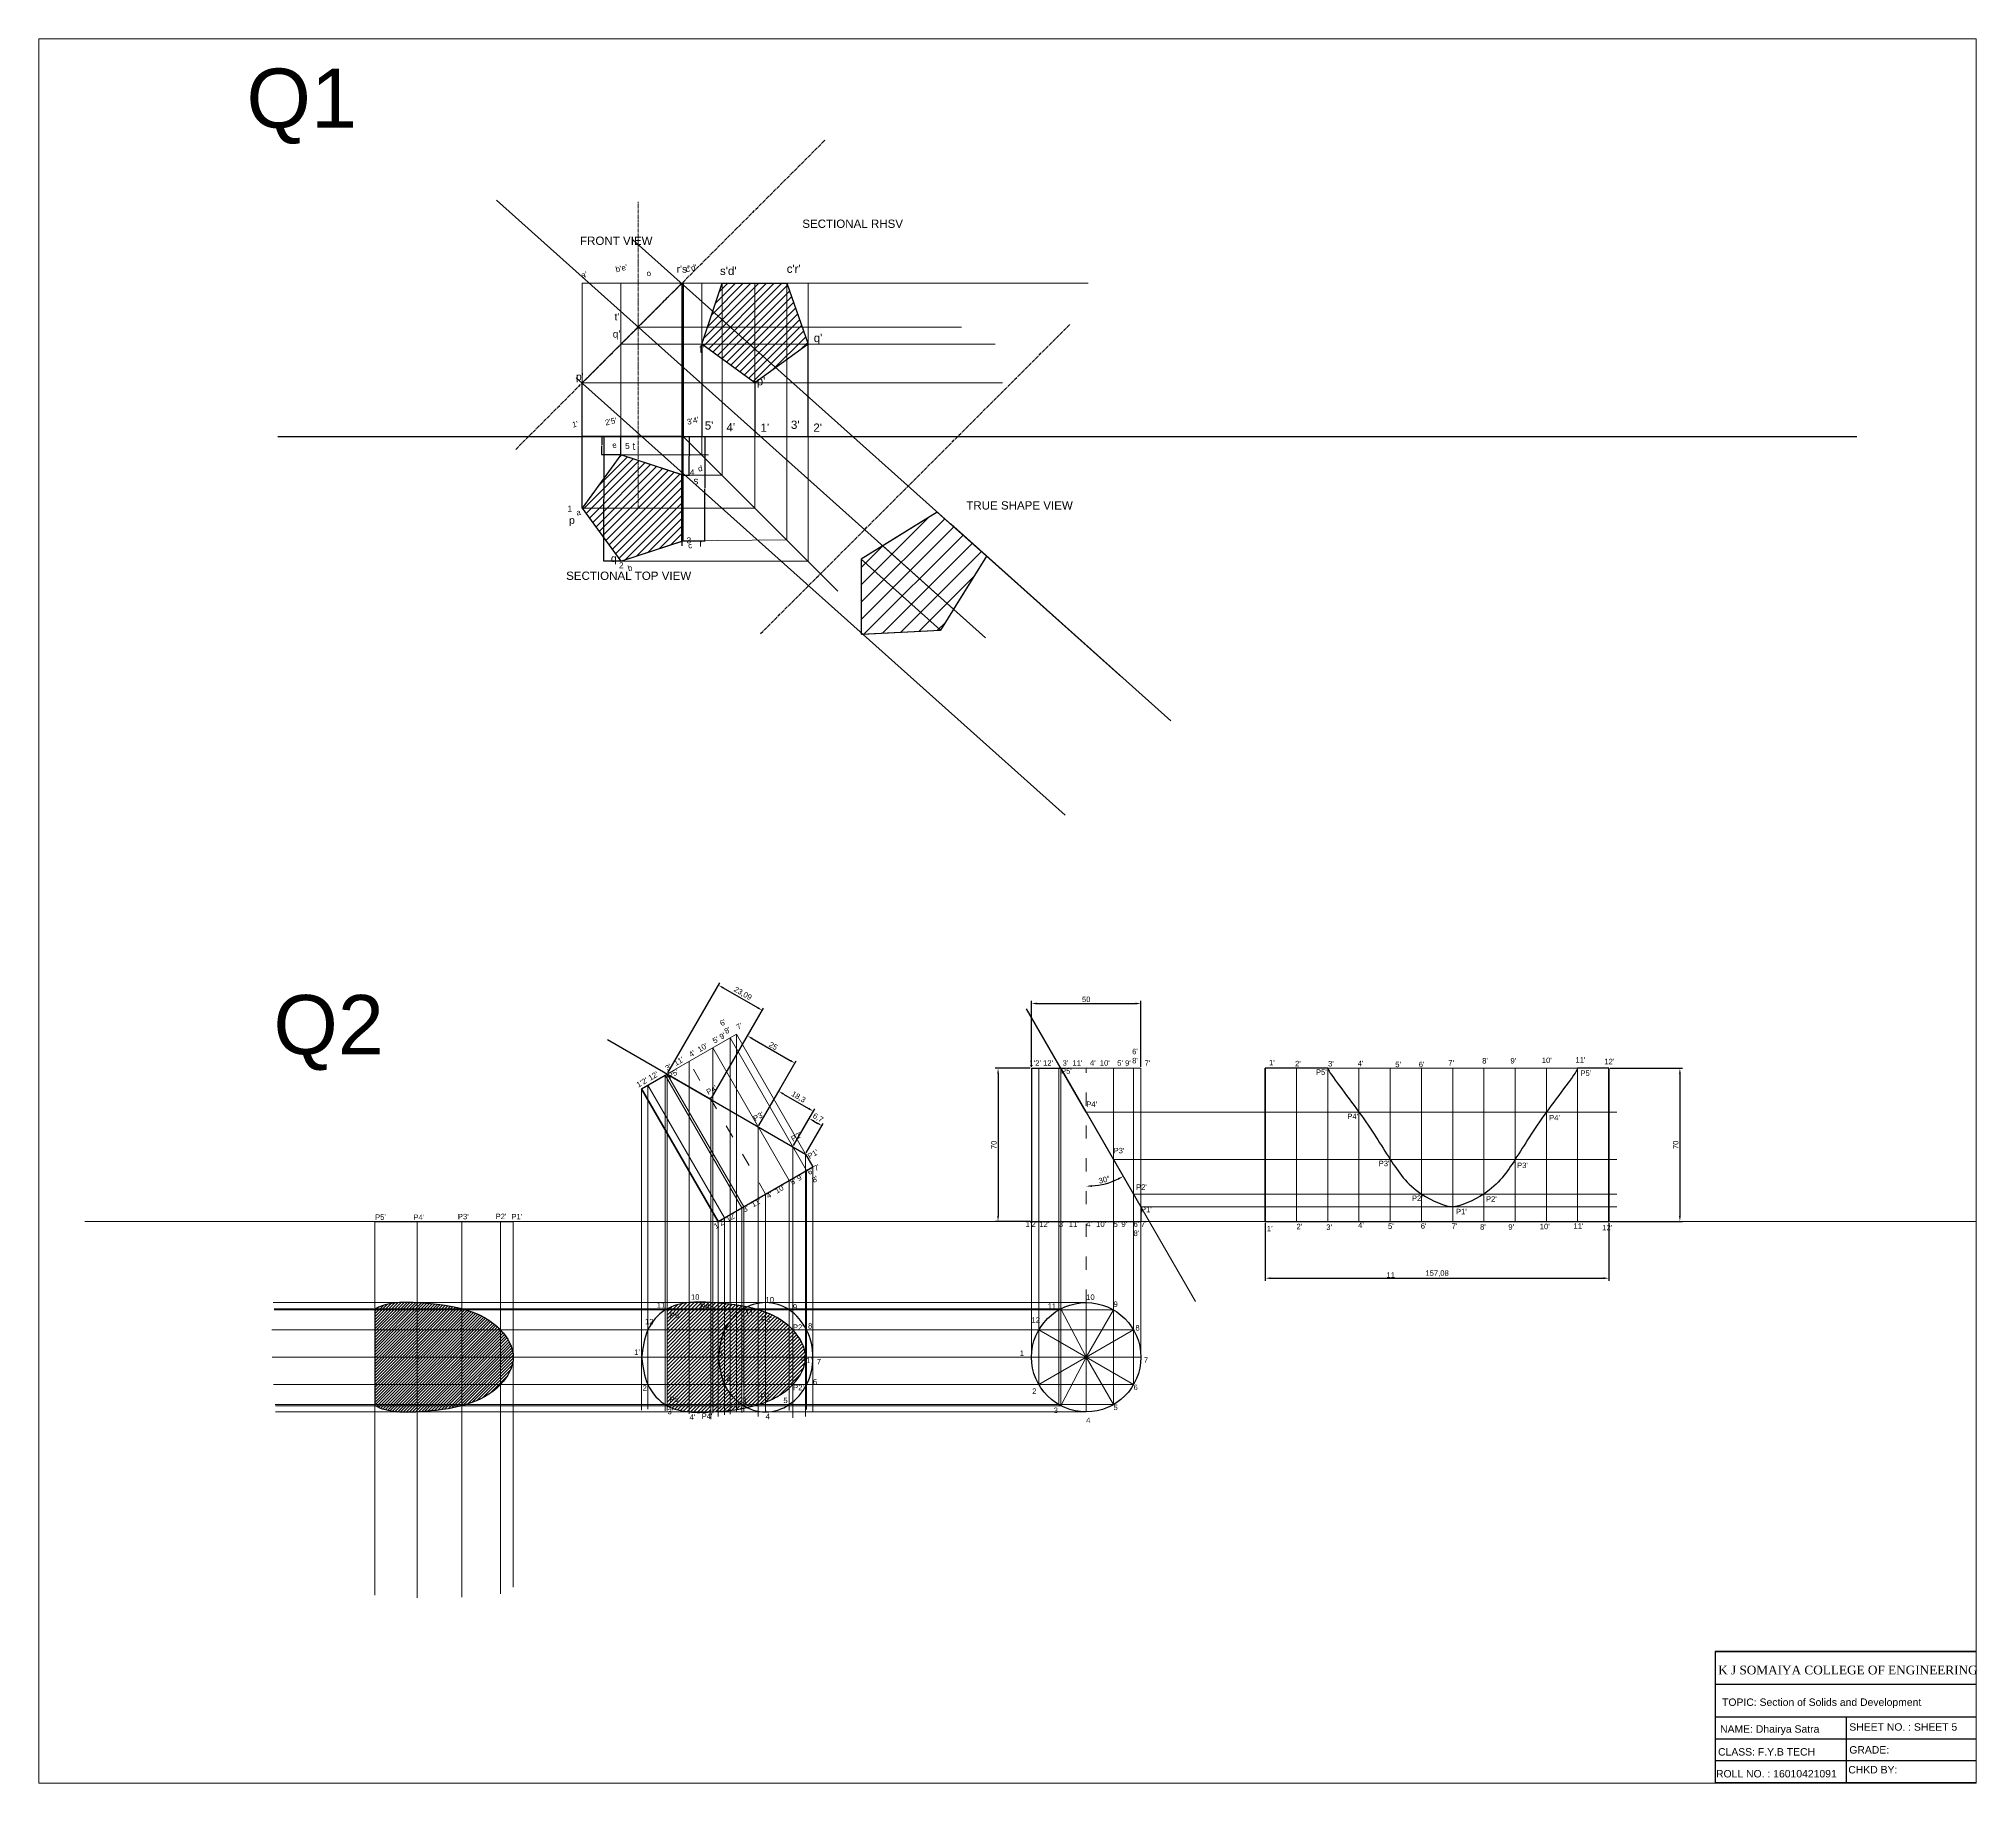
# Model space of a CAD drawing. Header units: millimetres. Extents: x 1494 to 2380, y 951 to 1748.
import ezdxf

# ---------------------------------------------------------------- set-up
doc = ezdxf.new("R2010")
doc.units = ezdxf.units.MM
doc.header["$LTSCALE"] = 0.5
for name, pattern in [('ACAD_ISO03W100', [30, 12, -18]), ('CENTER2', [1.125, 0.75, -0.125, 0.125, -0.125]), ('HIDDEN2', [0.1875, 0.125, -0.0625])]:
    doc.linetypes.add(name, pattern=pattern)
doc.styles.get("Standard").update_dxf_attribs({"font": 'arial.ttf'})
doc.dimstyles.new('ISO-25', dxfattribs={"dimtxt": 2.5, "dimasz": 2.5, "dimexe": 1.25, "dimexo": 0.625, "dimtad": 1, "dimtxsty": 'Standard', "dimcen": 2.5, "dimadec": 0, "dimazin": 0, "dimtfac": 1, "dimtmove": 0, "dimatfit": 3, "dimfxl": 1, "dimarcsym": 0})
doc.dimstyles.get("Standard").update_dxf_attribs({"dimtxt": 0.18, "dimasz": 0.18, "dimexe": 0.18, "dimexo": 0.0625, "dimgap": 0.09, "dimtad": 0, "dimtih": 1, "dimtoh": 1, "dimdec": 4, "dimzin": 0, "dimdsep": 46, "dimtxsty": 'Standard', "dimcen": 0.09, "dimadec": 0, "dimazin": 0, "dimtfac": 1, "dimtdec": 4, "dimtofl": 0, "dimtmove": 0, "dimatfit": 3, "dimfxl": 1, "dimtolj": 1, "dimtzin": 0, "dimarcsym": 0})

# ---------------------------------------------------------------- blocks, each defined once
blk = doc.blocks.new('*D3')
at = {"color": 0, "lineweight": -2, "transparency": 16777216}
blk.add_arc((1972.89, 1257.75), 33.9, 274.22604, 295.77396, dxfattribs=at)
at = {"color": 0, "lineweight": 5, "transparency": 16777216}
for points in [[(1975.4, 1223.52), (1975.37, 1224.35), (1972.89, 1223.84)], [(1987.43, 1227.59), (1987.82, 1226.85), (1989.84, 1228.39)]]:
    blk.add_solid(points, dxfattribs=at)
at = {"layer": 'Defpoints', "color": 0, "lineweight": 5, "transparency": 16777216}
for p in [(1972.89, 1277.75), (1972.89, 1257.75), (1978.78, 1224.36), (1972.89, 1207.75), (2022.89, 1171.14)]:
    blk.add_point(p, dxfattribs=at)
at = {"color": 0, "lineweight": 15, "transparency": 16777216, "insert": (1981.17, 1226.84), "char_height": 2.5, "attachment_point": 5, "rotation": 15}
blk.add_mtext('30°', dxfattribs=at)
blk = doc.blocks.new('*D6')
at = {"color": 0, "lineweight": -2, "transparency": 16777216}
for p, q in [((2054.76, 1207.12), (2054.76, 1180.52)), ((2211.84, 1207.12), (2211.84, 1180.52)), ((2057.26, 1181.77), (2209.34, 1181.77))]:
    blk.add_line(p, q, dxfattribs=at)
at = {"color": 0, "lineweight": 5, "transparency": 16777216}
for points in [[(2057.26, 1182.19), (2057.26, 1181.35), (2054.76, 1181.77)], [(2209.34, 1182.19), (2209.34, 1181.35), (2211.84, 1181.77)]]:
    blk.add_solid(points, dxfattribs=at)
at = {"layer": 'Defpoints', "color": 0, "lineweight": 5, "transparency": 16777216}
for p in [(2054.76, 1207.75), (2211.84, 1207.75), (2211.84, 1181.77)]:
    blk.add_point(p, dxfattribs=at)
at = {"color": 0, "lineweight": 15, "transparency": 16777216, "insert": (2133.3, 1183.9), "char_height": 2.5, "attachment_point": 5}
blk.add_mtext('157,08', dxfattribs=at)
blk = doc.blocks.new('*D10')
at = {"color": 0, "lineweight": -2, "transparency": 16777216}
for p, q in [((1781.61, 1275.64), (1805.42, 1316.87)), ((1806.96, 1314.53), (1822.63, 1305.49)), ((1801.61, 1264.09), (1825.42, 1305.32))]:
    blk.add_line(p, q, dxfattribs=at)
at = {"color": 0, "lineweight": 5, "transparency": 16777216}
for points in [[(1807.16, 1314.89), (1806.75, 1314.17), (1804.79, 1315.78)], [(1822.83, 1305.85), (1822.42, 1305.13), (1824.79, 1304.24)]]:
    blk.add_solid(points, dxfattribs=at)
at = {"layer": 'Defpoints', "color": 0, "lineweight": 5, "transparency": 16777216}
for p in [(1824.79, 1304.24), (1781.3, 1275.09), (1801.3, 1263.55)]:
    blk.add_point(p, dxfattribs=at)
at = {"color": 0, "lineweight": 15, "transparency": 16777216, "insert": (1815.85, 1311.85), "char_height": 2.5, "attachment_point": 5, "rotation": 330}
blk.add_mtext('23,09', dxfattribs=at)
blk = doc.blocks.new('*D11')
at = {"color": 0, "lineweight": -2, "transparency": 16777216}
for p, q in [((1801.61, 1264.09), (1818.69, 1293.67)), ((1820.23, 1291.34), (1837.55, 1281.34)), ((1823.26, 1251.59), (1840.34, 1281.17))]:
    blk.add_line(p, q, dxfattribs=at)
at = {"color": 0, "lineweight": 5, "transparency": 16777216}
for points in [[(1820.44, 1291.7), (1820.02, 1290.98), (1818.07, 1292.59)], [(1837.76, 1281.7), (1837.34, 1280.98), (1839.72, 1280.09)]]:
    blk.add_solid(points, dxfattribs=at)
at = {"layer": 'Defpoints', "color": 0, "lineweight": 5, "transparency": 16777216}
for p in [(1839.72, 1280.09), (1801.3, 1263.55), (1822.95, 1251.05)]:
    blk.add_point(p, dxfattribs=at)
at = {"color": 0, "lineweight": 15, "transparency": 16777216, "insert": (1829.84, 1287.98), "char_height": 2.5, "attachment_point": 5, "rotation": 330}
blk.add_mtext('25', dxfattribs=at)
blk = doc.blocks.new('*D12')
at = {"color": 0, "lineweight": -2, "transparency": 16777216}
for p, q in [((1823.26, 1251.59), (1832.93, 1268.34)), ((1834.47, 1266), (1845.99, 1259.35)), ((1839.11, 1242.44), (1848.78, 1259.19))]:
    blk.add_line(p, q, dxfattribs=at)
at = {"color": 0, "lineweight": 5, "transparency": 16777216}
for points in [[(1834.68, 1266.36), (1834.26, 1265.64), (1832.31, 1267.25)], [(1846.2, 1259.71), (1845.78, 1258.99), (1848.16, 1258.1)]]:
    blk.add_solid(points, dxfattribs=at)
at = {"layer": 'Defpoints', "color": 0, "lineweight": 5, "transparency": 16777216}
for p in [(1822.95, 1251.05), (1848.16, 1258.1), (1838.8, 1241.9)]:
    blk.add_point(p, dxfattribs=at)
at = {"color": 0, "lineweight": 15, "transparency": 16777216, "insert": (1841.29, 1264.52), "char_height": 2.5, "attachment_point": 5, "rotation": 330}
blk.add_mtext('18,3', dxfattribs=at)
blk = doc.blocks.new('*D13')
at = {"color": 0, "lineweight": -2, "transparency": 16777216}
for p, q in [((1839.11, 1242.44), (1846.89, 1255.91)), ((1844.91, 1239.09), (1852.69, 1252.56)), ((1848.43, 1253.58), (1849.9, 1252.73))]:
    blk.add_line(p, q, dxfattribs=at)
at = {"color": 0, "lineweight": 5, "transparency": 16777216}
for points in [[(1848.64, 1253.94), (1848.22, 1253.22), (1846.27, 1254.83)], [(1850.11, 1253.09), (1849.69, 1252.37), (1852.07, 1251.48)]]:
    blk.add_solid(points, dxfattribs=at)
at = {"layer": 'Defpoints', "color": 0, "lineweight": 5, "transparency": 16777216}
for p in [(1852.07, 1251.48), (1838.8, 1241.9), (1844.6, 1238.55)]:
    blk.add_point(p, dxfattribs=at)
at = {"color": 0, "lineweight": 15, "transparency": 16777216, "insert": (1850.23, 1255), "char_height": 2.5, "attachment_point": 5, "rotation": 330}
blk.add_mtext('6,7', dxfattribs=at)
blk = doc.blocks.new('*D17')
at = {"color": 0, "lineweight": -2, "transparency": 16777216}
for p, q in [((1947.26, 1277.75), (1931.33, 1277.75)), ((1932.58, 1275.25), (1932.58, 1210.24)), ((1947.26, 1207.74), (1931.33, 1207.74))]:
    blk.add_line(p, q, dxfattribs=at)
at = {"color": 0, "lineweight": 5, "transparency": 16777216}
for points in [[(1932.17, 1275.25), (1933, 1275.25), (1932.58, 1277.75)], [(1932.17, 1210.24), (1933, 1210.24), (1932.58, 1207.74)]]:
    blk.add_solid(points, dxfattribs=at)
at = {"layer": 'Defpoints', "color": 0, "lineweight": 5, "transparency": 16777216}
for p in [(1947.89, 1277.75), (1932.58, 1207.74), (1947.89, 1207.74)]:
    blk.add_point(p, dxfattribs=at)
at = {"color": 0, "lineweight": 15, "transparency": 16777216, "insert": (1930.68, 1242.75), "char_height": 2.5, "attachment_point": 5, "rotation": 90}
blk.add_mtext('70', dxfattribs=at)
blk = doc.blocks.new('*D18')
at = {"color": 0, "lineweight": -2, "transparency": 16777216}
for p, q in [((1947.89, 1278.37), (1947.89, 1308.61)), ((1950.39, 1307.36), (1995.39, 1307.36)), ((1997.89, 1278.37), (1997.89, 1308.61))]:
    blk.add_line(p, q, dxfattribs=at)
at = {"color": 0, "lineweight": 5, "transparency": 16777216}
for points in [[(1950.39, 1307.78), (1950.39, 1306.94), (1947.89, 1307.36)], [(1995.39, 1307.78), (1995.39, 1306.94), (1997.89, 1307.36)]]:
    blk.add_solid(points, dxfattribs=at)
at = {"layer": 'Defpoints', "color": 0, "lineweight": 5, "transparency": 16777216}
for p in [(1997.89, 1307.36), (1947.89, 1277.75), (1997.89, 1277.75)]:
    blk.add_point(p, dxfattribs=at)
at = {"color": 0, "lineweight": 15, "transparency": 16777216, "insert": (1972.89, 1309.26), "char_height": 2.5, "attachment_point": 5}
blk.add_mtext('50', dxfattribs=at)
blk = doc.blocks.new('*D19')
at = {"color": 0, "lineweight": -2, "transparency": 16777216}
for p, q in [((2212.46, 1277.75), (2245.56, 1277.75)), ((2244.31, 1275.25), (2244.31, 1210.25)), ((2212.46, 1207.75), (2245.56, 1207.75))]:
    blk.add_line(p, q, dxfattribs=at)
at = {"color": 0, "lineweight": 5, "transparency": 16777216}
for points in [[(2243.89, 1275.25), (2244.73, 1275.25), (2244.31, 1277.75)], [(2243.89, 1210.25), (2244.73, 1210.25), (2244.31, 1207.75)]]:
    blk.add_solid(points, dxfattribs=at)
at = {"layer": 'Defpoints', "color": 0, "lineweight": 5, "transparency": 16777216}
for p in [(2211.84, 1277.75), (2211.84, 1207.75), (2244.31, 1207.75)]:
    blk.add_point(p, dxfattribs=at)
at = {"color": 0, "lineweight": 15, "transparency": 16777216, "insert": (2242.41, 1242.75), "char_height": 2.5, "attachment_point": 5, "rotation": 90}
blk.add_mtext('70', dxfattribs=at)
blk = doc.blocks.new('*D24')
at = {"color": 0, "lineweight": -2, "ltscale": 4, "transparency": 16777216}
for p, q in [((1788.74, 1566.69), (1791.59, 1566.69)), ((1791.41, 1566.51), (1791.41, 1557.99)), ((1791.41, 1549.09), (1791.41, 1557.62)), ((1788.74, 1548.91), (1791.59, 1548.91))]:
    blk.add_line(p, q, dxfattribs=at)
at = {"color": 0, "lineweight": 5, "ltscale": 4, "transparency": 16777216}
for points in [[(1791.38, 1566.51), (1791.44, 1566.51), (1791.41, 1566.69)], [(1791.38, 1549.09), (1791.44, 1549.09), (1791.41, 1548.91)]]:
    blk.add_solid(points, dxfattribs=at)
at = {"layer": 'Defpoints', "color": 0, "lineweight": 5, "ltscale": 4, "transparency": 16777216}
for p in [(1788.68, 1566.69), (1788.68, 1548.91), (1791.41, 1548.91)]:
    blk.add_point(p, dxfattribs=at)
at = {"color": 0, "lineweight": 9, "ltscale": 4, "transparency": 16777216, "insert": (1791.41, 1557.8), "char_height": 0.18, "attachment_point": 5}
blk.add_mtext('\\A1;17.7783', dxfattribs=at)
blk = doc.blocks.new('*D25')
at = {"color": 0, "lineweight": -2, "ltscale": 4, "transparency": 16777216}
for p, q in [((1788.74, 1566.69), (1798.76, 1566.69)), ((1798.58, 1566.51), (1798.58, 1542.99)), ((1798.58, 1519.09), (1798.58, 1542.62)), ((1788.74, 1518.91), (1798.76, 1518.91))]:
    blk.add_line(p, q, dxfattribs=at)
at = {"color": 0, "lineweight": 5, "ltscale": 4, "transparency": 16777216}
for points in [[(1798.55, 1566.51), (1798.61, 1566.51), (1798.58, 1566.69)], [(1798.55, 1519.09), (1798.61, 1519.09), (1798.58, 1518.91)]]:
    blk.add_solid(points, dxfattribs=at)
at = {"layer": 'Defpoints', "color": 0, "lineweight": 5, "ltscale": 4, "transparency": 16777216}
for p in [(1788.68, 1566.69), (1788.68, 1518.91), (1798.58, 1518.91)]:
    blk.add_point(p, dxfattribs=at)
at = {"color": 0, "lineweight": 9, "ltscale": 4, "transparency": 16777216, "insert": (1798.58, 1542.8), "char_height": 0.18, "attachment_point": 5}
blk.add_mtext('\\A1;47.7783', dxfattribs=at)
blk = doc.blocks.new('*D26')
at = {"color": 0, "lineweight": -2, "ltscale": 4, "transparency": 16777216}
for p, q in [((1760.08, 1566.69), (1751.32, 1566.69)), ((1751.5, 1566.51), (1751.5, 1562.62)), ((1751.5, 1558.36), (1751.5, 1562.26)), ((1760.08, 1558.18), (1751.32, 1558.18))]:
    blk.add_line(p, q, dxfattribs=at)
at = {"color": 0, "lineweight": 5, "ltscale": 4, "transparency": 16777216}
for points in [[(1751.47, 1566.51), (1751.53, 1566.51), (1751.5, 1566.69)], [(1751.47, 1558.36), (1751.53, 1558.36), (1751.5, 1558.18)]]:
    blk.add_solid(points, dxfattribs=at)
at = {"layer": 'Defpoints', "color": 0, "lineweight": 5, "ltscale": 4, "transparency": 16777216}
for p in [(1760.15, 1566.69), (1751.5, 1558.18), (1760.15, 1558.18)]:
    blk.add_point(p, dxfattribs=at)
at = {"color": 0, "lineweight": 9, "ltscale": 4, "transparency": 16777216, "insert": (1751.5, 1562.44), "char_height": 0.18, "attachment_point": 5}
blk.add_mtext('\\A1;8.5078', dxfattribs=at)
blk = doc.blocks.new('*D27')
at = {"color": 0, "lineweight": -2, "ltscale": 4, "transparency": 16777216}
for p, q in [((1760.08, 1566.69), (1752.25, 1566.69)), ((1752.43, 1566.51), (1752.43, 1538.35)), ((1752.43, 1509.82), (1752.43, 1537.99)), ((1760.08, 1509.64), (1752.25, 1509.64))]:
    blk.add_line(p, q, dxfattribs=at)
at = {"color": 0, "lineweight": 5, "ltscale": 4, "transparency": 16777216}
for points in [[(1752.4, 1566.51), (1752.46, 1566.51), (1752.43, 1566.69)], [(1752.4, 1509.82), (1752.46, 1509.82), (1752.43, 1509.64)]]:
    blk.add_solid(points, dxfattribs=at)
at = {"layer": 'Defpoints', "color": 0, "lineweight": 5, "ltscale": 4, "transparency": 16777216}
for p in [(1760.15, 1566.69), (1752.43, 1509.64), (1760.15, 1509.64)]:
    blk.add_point(p, dxfattribs=at)
at = {"color": 0, "lineweight": 9, "ltscale": 4, "transparency": 16777216, "insert": (1752.43, 1538.17), "char_height": 0.18, "attachment_point": 5}
blk.add_mtext('\\A1;57.0488', dxfattribs=at)

msp = doc.modelspace()

# ---------------------------------------------------------------- hatches: boundary and pattern name
at = {"linetype": 'HIDDEN2', "lineweight": 30, "ltscale": 4}
h = msp.add_hatch(dxfattribs=at)
h.set_pattern_fill('ANSI31', color=0, scale=20)
h.set_pattern_definition([(45, (1551.6429, 1602.0451), (-1.767767, 1.767767), [])])
h.paths.add_polyline_path([(1821.46418, 1616.69689), (1806.48334, 1616.69689), (1806.48334, 1608.81093), (1821.46376, 1608.81093)])
h.paths.add_polyline_path([(1821.46524, 1636.69237), (1806.48334, 1636.69237), (1806.48334, 1616.69689), (1821.46418, 1616.69689)])
h.paths.add_polyline_path([(1836.05599, 1616.69689), (1821.46418, 1616.69689), (1821.46376, 1608.81093), (1836.05599, 1608.81093)])
h.paths.add_polyline_path([(1836.05599, 1608.81093), (1821.46376, 1608.81093), (1821.46283, 1591.17737), (1836.05599, 1601.78905)])
h.paths.add_polyline_path([(1821.46376, 1608.81093), (1806.48334, 1608.81093), (1806.48334, 1602.05737), (1821.46283, 1591.17737)])
h.paths.add_polyline_path([(1806.48334, 1616.69689), (1799.81501, 1616.69689), (1797.1851, 1608.81093), (1806.48334, 1608.81093)])
h.paths.add_polyline_path([(1806.48334, 1608.81093), (1797.1851, 1608.81093), (1806.48334, 1602.05737)])
h.paths.add_polyline_path([(1845.71245, 1608.81093), (1836.05599, 1608.81093), (1836.05599, 1601.78905)])
h.paths.add_polyline_path([(1842.98123, 1616.69689), (1836.05599, 1616.69689), (1836.05599, 1608.81093), (1845.71245, 1608.81093)])
h.paths.add_polyline_path([(1836.05599, 1636.69237), (1836.05599, 1616.69689), (1842.98123, 1616.69689)])
h.paths.add_polyline_path([(1836.05599, 1636.69237), (1821.46524, 1636.69237), (1821.46418, 1616.69689), (1836.05599, 1616.69689)])
h.paths.add_polyline_path([(1806.48334, 1636.69237), (1799.81501, 1616.69689), (1806.48334, 1616.69689)])
at = {"lineweight": 30, "ltscale": 4}
h = msp.add_hatch(dxfattribs=at)
h.set_pattern_fill('ANSI31', color=0, scale=20)
h.set_pattern_definition([(45, (1759.997, 1529.382), (-1.76777, 1.76777), [])])
h.paths.add_polyline_path([(1788.02704, 1549.12534), (1760.1456, 1558.18457), (1742.51204, 1533.91406), (1760.1456, 1509.64355), (1788.02704, 1518.70278)])
h = msp.add_hatch(dxfattribs=at)
h.set_pattern_fill('ANSI31', color=0, scale=45)
h.set_pattern_definition([(45, (1551.643, 1602.045), (-3.977476, 3.977476), [])])
h.paths.add_polyline_path([(1879.90052, 1516.62938), (1870.03635, 1510.48565), (1906.21004, 1478.11906), (1912.21302, 1487.71761)])
h.paths.add_polyline_path([(1927.33024, 1511.88948), (1904.74132, 1532.10103), (1879.90052, 1516.62938), (1912.21302, 1487.71761)])
h.paths.add_polyline_path([(1870.03635, 1510.48565), (1870.03635, 1476.84178), (1870.62467, 1476.31537), (1906.21004, 1478.11906)])
at = {"lineweight": 5}
h = msp.add_hatch(dxfattribs=at)
h.set_pattern_fill('ANSI31', color=0, scale=0.3)
edge = h.paths.add_edge_path()
edge.add_line((1667.0463, 1170.63469), (1657.32664, 1170.63469))
edge.add_spline(control_points=[(1657.32664, 1170.63469), (1653.96446, 1170.27085), (1650.58874, 1169.43143), (1647.66792, 1167.80825)], knot_values=[25.896984677, 25.896984677, 25.896984677, 25.896984677, 35.929405404, 35.929405404, 35.929405404, 35.929405404], degree=3, periodic=0)
edge.add_line((1647.66792, 1167.80825), (1667.0463, 1167.80825))
edge.add_line((1667.0463, 1167.80825), (1667.0463, 1170.63469))
edge = h.paths.add_edge_path()
edge.add_spline(control_points=[(1667.0463, 1170.70641), (1663.92496, 1170.88429), (1660.69648, 1170.98382), (1657.44042, 1170.647), (1657.32664, 1170.63469)], knot_values=[35.929405404, 35.929405404, 35.929405404, 35.929405404, 45.306975945, 45.646483646, 45.646483646, 45.646483646, 45.646483646], degree=3, periodic=0)
edge.add_line((1657.32664, 1170.63469), (1667.0463, 1170.63469))
edge.add_line((1667.0463, 1170.63469), (1667.0463, 1170.70641))
edge = h.paths.add_edge_path()
edge.add_spline(control_points=[(1687.37563, 1167.87791), (1681.13726, 1169.55384), (1674.67835, 1170.23291), (1668.24494, 1170.63469)], knot_values=[46.846524114, 46.846524114, 46.846524114, 46.846524114, 66.163932905, 66.163932905, 66.163932905, 66.163932905], degree=3, periodic=0)
edge.add_line((1668.24494, 1170.63469), (1667.0463, 1170.63469))
edge.add_line((1667.0463, 1170.63469), (1667.0463, 1167.80825))
edge.add_line((1667.0463, 1167.80825), (1687.37563, 1167.80825))
edge.add_line((1687.37563, 1167.80825), (1687.37563, 1167.87791))
h.paths.add_polyline_path([(1667.0463, 1167.80825), (1647.66792, 1167.80825), (1647.66792, 1167.28533), (1667.0463, 1167.28533)])
h.paths.add_polyline_path([(1687.37563, 1167.80825), (1667.0463, 1167.80825), (1667.0463, 1167.28533), (1687.37563, 1167.28533)])
h.paths.add_polyline_path([(1667.0463, 1167.28533), (1647.66792, 1167.28533), (1647.66792, 1158.13469), (1667.0463, 1158.13469)])
h.paths.add_polyline_path([(1687.37563, 1167.28533), (1667.0463, 1167.28533), (1667.0463, 1158.13469), (1687.37563, 1158.13469)])
h.paths.add_polyline_path([(1667.0463, 1158.13469), (1647.66792, 1158.13469), (1647.66792, 1145.63469), (1667.0463, 1145.63469)])
h.paths.add_polyline_path([(1687.37563, 1158.13469), (1667.0463, 1158.13469), (1667.0463, 1145.63469), (1687.37563, 1145.63469)])
edge = h.paths.add_edge_path()
edge.add_spline(control_points=[(1705.13455, 1158.20533), (1700.82545, 1162.75855), (1695.24152, 1165.4971), (1689.43369, 1167.28533)], knot_values=[68.296894353, 68.296894353, 68.296894353, 68.296894353, 86.431516411, 86.431516411, 86.431516411, 86.431516411], degree=3, periodic=0)
edge.add_line((1689.43369, 1167.28533), (1687.37563, 1167.28533))
edge.add_line((1687.37563, 1167.28533), (1687.37563, 1158.13469))
edge.add_line((1687.37563, 1158.13469), (1705.13455, 1158.13469))
edge.add_line((1705.13455, 1158.13469), (1705.13455, 1158.20533))
h.paths.add_polyline_path([(1705.13455, 1158.13469), (1687.37563, 1158.13469), (1687.37563, 1145.63469), (1705.13455, 1145.63469)])
edge = h.paths.add_edge_path()
edge.add_spline(control_points=[(1689.43369, 1167.28533), (1689.39532, 1167.29714), (1688.79708, 1167.48064), (1688.19653, 1167.65413), (1687.63268, 1167.80825)], knot_values=[66.42939238, 66.42939238, 66.42939238, 66.42939238, 66.54919604, 68.296894353, 68.296894353, 68.296894353, 68.296894353], degree=3, periodic=0)
edge.add_line((1687.63268, 1167.80825), (1687.37563, 1167.80825))
edge.add_line((1687.37563, 1167.80825), (1687.37563, 1167.28533))
edge.add_line((1687.37563, 1167.28533), (1689.43369, 1167.28533))
edge = h.paths.add_edge_path()
edge.add_spline(control_points=[(1689.20271, 1123.98406), (1689.24134, 1123.99579), (1695.13028, 1125.79116), (1700.79692, 1128.55192), (1705.13455, 1133.13469)], knot_values=[114.086390137, 114.086390137, 114.086390137, 114.086390137, 114.206873599, 132.46129998, 132.46129998, 132.46129998, 132.46129998], degree=3, periodic=0)
edge.add_line((1705.13455, 1133.13469), (1687.37563, 1133.13469))
edge.add_line((1687.37563, 1133.13469), (1687.37563, 1123.98406))
edge.add_line((1687.37563, 1123.98406), (1689.20271, 1123.98406))
h.paths.add_polyline_path([(1705.13455, 1145.63469), (1687.37563, 1145.63469), (1687.37563, 1133.13469), (1705.13455, 1133.13469)])
h.paths.add_polyline_path([(1687.37563, 1145.63469), (1667.0463, 1145.63469), (1667.0463, 1133.13469), (1687.37563, 1133.13469)])
h.paths.add_polyline_path([(1687.37563, 1133.13469), (1667.0463, 1133.13469), (1667.0463, 1123.98406), (1687.37563, 1123.98406)])
h.paths.add_polyline_path([(1667.0463, 1145.63469), (1647.66792, 1145.63469), (1647.66792, 1133.13469), (1667.0463, 1133.13469)])
h.paths.add_polyline_path([(1667.0463, 1133.13469), (1647.66792, 1133.13469), (1647.66792, 1123.98406), (1667.0463, 1123.98406)])
h.paths.add_polyline_path([(1667.0463, 1123.98406), (1647.66792, 1123.98406), (1647.66792, 1123.46113), (1667.0463, 1123.46113)])
h.paths.add_polyline_path([(1687.37563, 1123.98406), (1667.0463, 1123.98406), (1667.0463, 1123.46113), (1687.37563, 1123.46113)])
h.paths.add_polyline_path([(1667.0463, 1120.63469), (1668.25199, 1120.70483), (1669.45822, 1120.78195), (1670.66464, 1120.86698), (1671.87091, 1120.96094), (1673.07667, 1121.06484), (1674.28156, 1121.17973), (1675.48521, 1121.30661), (1676.68729, 1121.44653), (1677.88742, 1121.6005), (1679.08524, 1121.76954), (1680.28041, 1121.95469), (1681.47257, 1122.15696), (1682.66136, 1122.37739), (1683.84641, 1122.61699), (1685.02738, 1122.8768), (1686.2039, 1123.15784), (1687.37563, 1123.46113), (1667.0463, 1123.46113)])
h.paths.add_polyline_path([(1647.73902, 1123.46113), (1648.29316, 1123.16376), (1648.85746, 1122.88568), (1649.43123, 1122.62629), (1650.01376, 1122.38503), (1650.60434, 1122.16131), (1651.20228, 1121.95456), (1651.80688, 1121.7642), (1652.41742, 1121.58965), (1653.03322, 1121.43033), (1653.65355, 1121.28566), (1654.27773, 1121.15507), (1654.90505, 1121.03798), (1655.53481, 1120.9338), (1656.1663, 1120.84196), (1656.79883, 1120.76188), (1657.43168, 1120.69298), (1658.06419, 1120.63469), (1667.0463, 1120.63469), (1667.0463, 1123.46113)])
h.paths.add_polyline_path([(1705.13455, 1133.13747), (1705.3062, 1133.31773), (1705.755, 1133.81297), (1706.19279, 1134.32105), (1706.61846, 1134.84133), (1707.03093, 1135.37318), (1707.4291, 1135.91596), (1707.81191, 1136.46903), (1708.17824, 1137.03176), (1708.52703, 1137.6035), (1708.85717, 1138.18363), (1709.16758, 1138.7715), (1709.45717, 1139.36648), (1709.72486, 1139.96794), (1709.96956, 1140.57522), (1710.19017, 1141.18771), (1710.38561, 1141.80475), (1710.55479, 1142.42572), (1710.69663, 1143.04997), (1710.81003, 1143.67687), (1710.89391, 1144.30578), (1710.94718, 1144.93607), (1710.96875, 1145.5671), (1710.96914, 1145.54499), (1710.96914, 1145.63469), (1705.13455, 1145.63469)])
h.paths.add_polyline_path([(1710.96914, 1145.65321), (1710.95001, 1146.3549), (1710.89139, 1147.05711), (1710.79482, 1147.75758), (1710.66182, 1148.45543), (1710.49388, 1149.14978), (1710.29251, 1149.83975), (1710.05921, 1150.52446), (1709.79549, 1151.20303), (1709.50285, 1151.87458), (1709.18281, 1152.53824), (1708.83685, 1153.19311), (1708.46649, 1153.83833), (1708.07324, 1154.47301), (1707.65859, 1155.09627), (1707.22405, 1155.70723), (1706.77113, 1156.30502), (1706.30133, 1156.88875), (1705.81616, 1157.45754), (1705.31711, 1158.01051), (1705.19869, 1158.13469), (1705.13455, 1158.13469), (1705.13455, 1145.63469), (1710.96914, 1145.63469)])
h = msp.add_hatch(dxfattribs=at)
h.set_pattern_fill('ANSI31', color=0, scale=0.37)
h.paths.add_polyline_path([(1791.29901, 1167.28533), (1781.29901, 1167.28533), (1781.29901, 1158.13469), (1791.29901, 1158.13469)])
edge = h.paths.add_edge_path()
edge.add_spline(control_points=[(1791.29901, 1170.63469), (1787.82455, 1170.29144), (1784.31868, 1169.45105), (1781.29901, 1167.77293)], knot_values=[25.896984677, 25.896984677, 25.896984677, 25.896984677, 36.268913104, 36.268913104, 36.268913104, 36.268913104], degree=3, periodic=0)
edge.add_line((1781.29901, 1167.77293), (1781.29901, 1167.28533))
edge.add_line((1781.29901, 1167.28533), (1791.29901, 1167.28533))
edge.add_line((1791.29901, 1167.28533), (1791.29901, 1170.63469))
h.paths.add_polyline_path([(1801.29901, 1167.28533), (1791.29901, 1167.28533), (1791.29901, 1158.13469), (1801.29901, 1158.13469)])
h.paths.add_polyline_path([(1801.29901, 1170.63469), (1791.29901, 1170.63469), (1791.29901, 1167.28533), (1801.29901, 1167.28533)])
h.paths.add_polyline_path([(1781.54456, 1162.16419), (1787.73317, 1162.16419), (1787.73317, 1167.31597), (1781.54456, 1167.31597)], flags=9)
h.paths.add_polyline_path([(1795.50294, 1166.26244), (1801.69154, 1166.26244), (1801.69154, 1171.41422), (1795.50294, 1171.41422)], flags=9)
h = msp.add_hatch(dxfattribs=at)
h.set_pattern_fill('ANSI31', color=0, scale=0.37)
h.paths.add_polyline_path([(1791.29901, 1158.13469), (1781.29901, 1158.13469), (1781.29901, 1145.63469), (1791.29901, 1145.63469)])
h.paths.add_polyline_path([(1801.29901, 1158.13469), (1791.29901, 1158.13469), (1791.29901, 1145.63469), (1801.29901, 1145.63469)])
h.paths.add_polyline_path([(1801.29901, 1145.63469), (1791.29901, 1145.63469), (1791.29901, 1133.13469), (1801.29901, 1133.13469)])
h.paths.add_polyline_path([(1791.29901, 1145.63469), (1781.29901, 1145.63469), (1781.29901, 1133.13469), (1791.29901, 1133.13469)])
edge = h.paths.add_edge_path()
edge.add_line((1791.29901, 1133.13469), (1781.29901, 1133.13469))
edge.add_line((1781.29901, 1133.13469), (1781.29901, 1123.46583))
edge.add_spline(control_points=[(1781.29901, 1123.46583), (1784.31031, 1121.76171), (1787.81907, 1120.96244), (1791.29901, 1120.63469)], knot_values=[0, 0, 0, 0, 10.393043681, 10.393043681, 10.393043681, 10.393043681], degree=3, periodic=0)
edge.add_line((1791.29901, 1120.63469), (1791.29901, 1133.13469))
edge = h.paths.add_edge_path()
edge.add_line((1801.29901, 1133.13469), (1791.29901, 1133.13469))
edge.add_line((1791.29901, 1133.13469), (1791.29901, 1120.63469))
edge.add_spline(control_points=[(1791.29901, 1120.63469), (1794.64734, 1120.31934), (1797.96899, 1120.44051), (1801.29901, 1120.63469)], knot_values=[0, 0, 0, 0, 10, 10, 10, 10], degree=3, periodic=0)
edge.add_line((1801.29901, 1120.63469), (1801.29901, 1133.13469))
edge = h.paths.add_edge_path()
edge.add_spline(control_points=[(1804.65178, 1170.40674), (1803.80928, 1170.47172), (1802.96661, 1170.53018), (1802.12433, 1170.58373)], knot_values=[47.095027712, 47.095027712, 47.095027712, 47.095027712, 49.623895926, 49.623895926, 49.623895926, 49.623895926], degree=3, periodic=0)
edge.add_line((1802.12433, 1170.58373), (1802.12433, 1167.28533))
edge.add_line((1802.12433, 1167.28533), (1804.65178, 1167.28533))
edge.add_line((1804.65178, 1167.28533), (1804.65178, 1170.40674))
h.paths.add_polyline_path([(1804.65178, 1167.28533), (1802.12433, 1167.28533), (1802.12433, 1158.13469), (1804.65178, 1158.13469)])
h.paths.add_polyline_path([(1807.54901, 1167.28533), (1804.65178, 1167.28533), (1804.65178, 1158.13469), (1807.54901, 1158.13469)])
edge = h.paths.add_edge_path()
edge.add_spline(control_points=[(1807.54901, 1170.15497), (1806.58404, 1170.2491), (1805.61803, 1170.33221), (1804.65178, 1170.40674)], knot_values=[49.623895926, 49.623895926, 49.623895926, 49.623895926, 52.524188282, 52.524188282, 52.524188282, 52.524188282], degree=3, periodic=0)
edge.add_line((1804.65178, 1170.40674), (1804.65178, 1167.28533))
edge.add_line((1804.65178, 1167.28533), (1807.54901, 1167.28533))
edge.add_line((1807.54901, 1167.28533), (1807.54901, 1170.15497))
edge = h.paths.add_edge_path()
edge.add_spline(control_points=[(1810.04901, 1169.88454), (1809.21682, 1169.98397), (1808.38331, 1170.07359), (1807.54901, 1170.15497)], knot_values=[52.524188282, 52.524188282, 52.524188282, 52.524188282, 55.03176326, 55.03176326, 55.03176326, 55.03176326], degree=3, periodic=0)
edge.add_line((1807.54901, 1170.15497), (1807.54901, 1167.28533))
edge.add_line((1807.54901, 1167.28533), (1810.04901, 1167.28533))
edge.add_line((1810.04901, 1167.28533), (1810.04901, 1169.88454))
edge = h.paths.add_edge_path()
edge.add_spline(control_points=[(1812.94964, 1169.49485), (1811.98513, 1169.6397), (1811.01797, 1169.76877), (1810.04901, 1169.88454)], knot_values=[55.03176326, 55.03176326, 55.03176326, 55.03176326, 57.95147415, 57.95147415, 57.95147415, 57.95147415], degree=3, periodic=0)
edge.add_line((1810.04901, 1169.88454), (1810.04901, 1167.28533))
edge.add_line((1810.04901, 1167.28533), (1812.94964, 1167.28533))
edge.add_line((1812.94964, 1167.28533), (1812.94964, 1169.49485))
edge = h.paths.add_edge_path()
edge.add_spline(control_points=[(1815.47369, 1169.07689), (1814.63475, 1169.22939), (1813.79321, 1169.36816), (1812.94964, 1169.49485)], knot_values=[57.95147415, 57.95147415, 57.95147415, 57.95147415, 60.50505799, 60.50505799, 60.50505799, 60.50505799], degree=3, periodic=0)
edge.add_line((1812.94964, 1169.49485), (1812.94964, 1167.28533))
edge.add_line((1812.94964, 1167.28533), (1815.47369, 1167.28533))
edge.add_line((1815.47369, 1167.28533), (1815.47369, 1169.07689))
edge = h.paths.add_edge_path()
edge.add_line((1812.94964, 1167.28533), (1810.04901, 1167.28533))
edge.add_line((1810.04901, 1167.28533), (1810.04901, 1162.15632))
edge.add_spline(control_points=[(1810.04901, 1162.15632), (1810.91825, 1163.29838), (1811.8873, 1164.36263), (1812.94964, 1165.32331)], knot_values=[17.516334682, 17.516334682, 17.516334682, 17.516334682, 21.77060024, 21.77060024, 21.77060024, 21.77060024], degree=3, periodic=0)
edge.add_line((1812.94964, 1165.32331), (1812.94964, 1167.28533))
h.paths.add_polyline_path([(1810.04901, 1167.28533), (1807.54901, 1167.28533), (1807.54901, 1158.13469), (1810.04901, 1158.13469)])
edge = h.paths.add_edge_path(flags=17)
edge.add_spline(control_points=[(1812.94964, 1165.32331), (1813.74021, 1166.03822), (1814.58245, 1166.69577), (1815.47369, 1167.28533)], knot_values=[21.77060024, 21.77060024, 21.77060024, 21.77060024, 24.936516689, 24.936516689, 24.936516689, 24.936516689], degree=3, periodic=0)
edge.add_line((1815.47369, 1167.28533), (1812.94964, 1167.28533))
edge.add_line((1812.94964, 1167.28533), (1812.94964, 1165.32331))
h.paths.add_polyline_path([(1807.54901, 1158.13469), (1804.65178, 1158.13469), (1804.65178, 1145.63469), (1807.54901, 1145.63469)])
h.paths.add_polyline_path([(1804.65178, 1158.13469), (1802.12433, 1158.13469), (1802.12433, 1145.63469), (1804.65178, 1145.63469)])
h.paths.add_polyline_path([(1802.12433, 1158.13469), (1801.29901, 1158.13469), (1801.29901, 1145.63469), (1802.12433, 1145.63469)])
h.paths.add_polyline_path([(1802.12433, 1167.28533), (1801.29901, 1167.28533), (1801.29901, 1158.13469), (1802.12433, 1158.13469)])
edge = h.paths.add_edge_path()
edge.add_spline(control_points=[(1802.12433, 1170.58373), (1801.84917, 1170.60122), (1801.57406, 1170.61819), (1801.29901, 1170.63469)], knot_values=[46.268913104, 46.268913104, 46.268913104, 46.268913104, 47.095027712, 47.095027712, 47.095027712, 47.095027712], degree=3, periodic=0)
edge.add_line((1801.29901, 1170.63469), (1801.29901, 1167.28533))
edge.add_line((1801.29901, 1167.28533), (1802.12433, 1167.28533))
edge.add_line((1802.12433, 1167.28533), (1802.12433, 1170.58373))
h.paths.add_polyline_path([(1802.12433, 1145.63469), (1801.29901, 1145.63469), (1801.29901, 1133.13469), (1802.12433, 1133.13469)])
h.paths.add_polyline_path([(1802.12433, 1133.13469), (1801.29901, 1133.13469), (1801.29901, 1123.98406), (1802.12433, 1123.98406)])
h.paths.add_polyline_path([(1804.65178, 1133.13469), (1802.12433, 1133.13469), (1802.12433, 1123.98406), (1804.65178, 1123.98406)])
h.paths.add_polyline_path([(1802.12433, 1123.98406), (1801.29901, 1123.98406), (1801.29901, 1123.46113), (1802.12433, 1123.46113)])
h.paths.add_polyline_path([(1804.65178, 1123.98406), (1802.12433, 1123.98406), (1802.12433, 1123.46113), (1804.65178, 1123.46113)])
h.paths.add_polyline_path([(1804.65178, 1123.46113), (1802.12433, 1123.46113), (1802.12433, 1120.63469), (1804.65178, 1120.63469)])
h.paths.add_polyline_path([(1807.54901, 1133.13469), (1804.65178, 1133.13469), (1804.65178, 1123.98406), (1807.54901, 1123.98406)])
edge = h.paths.add_edge_path()
edge.add_line((1810.04901, 1123.46113), (1807.54901, 1123.46113))
edge.add_line((1807.54901, 1123.46113), (1807.54901, 1121.10851))
edge.add_spline(control_points=[(1807.54901, 1121.10851), (1808.38333, 1121.18964), (1809.21684, 1121.27917), (1810.04901, 1121.37866)], knot_values=[145.486748866, 145.486748866, 145.486748866, 145.486748866, 147.994295375, 147.994295375, 147.994295375, 147.994295375], degree=3, periodic=0)
edge.add_line((1810.04901, 1121.37866), (1810.04901, 1123.46113))
h.paths.add_polyline_path([(1810.04901, 1123.98406), (1807.54901, 1123.98406), (1807.54901, 1123.46113), (1810.04901, 1123.46113)])
edge = h.paths.add_edge_path()
edge.add_line((1807.54901, 1123.46113), (1804.65178, 1123.46113))
edge.add_line((1804.65178, 1123.46113), (1804.65178, 1120.85842))
edge.add_spline(control_points=[(1804.65178, 1120.85842), (1805.61805, 1120.93211), (1806.58407, 1121.01468), (1807.54901, 1121.10851)], knot_values=[147.994295375, 147.994295375, 147.994295375, 147.994295375, 150.894423929, 150.894423929, 150.894423929, 150.894423929], degree=3, periodic=0)
edge.add_line((1807.54901, 1121.10851), (1807.54901, 1123.46113))
edge = h.paths.add_edge_path()
edge.add_spline(control_points=[(1810.04901, 1129.11306), (1809.09176, 1130.37073), (1808.25553, 1131.72276), (1807.54901, 1133.13469)], knot_values=[127.557776681, 127.557776681, 127.557776681, 127.557776681, 132.242747073, 132.242747073, 132.242747073, 132.242747073], degree=3, periodic=0)
edge.add_line((1807.54901, 1133.13469), (1807.54901, 1123.98406))
edge.add_line((1807.54901, 1123.98406), (1810.04901, 1123.98406))
edge.add_line((1810.04901, 1123.98406), (1810.04901, 1129.11306))
edge = h.paths.add_edge_path()
edge.add_spline(control_points=[(1812.94964, 1125.94607), (1811.8873, 1126.90675), (1810.91825, 1127.971), (1810.04901, 1129.11306)], knot_values=[123.303511123, 123.303511123, 123.303511123, 123.303511123, 127.557776681, 127.557776681, 127.557776681, 127.557776681], degree=3, periodic=0)
edge.add_line((1810.04901, 1129.11306), (1810.04901, 1123.98406))
edge.add_line((1810.04901, 1123.98406), (1812.94964, 1123.98406))
edge.add_line((1812.94964, 1123.98406), (1812.94964, 1125.94607))
h.paths.add_polyline_path([(1815.47369, 1133.13469), (1812.94964, 1133.13469), (1812.94964, 1123.98406), (1815.47369, 1123.98406)])
h.paths.add_polyline_path([(1837.12433, 1158.13469), (1826.29901, 1158.13469), (1826.29901, 1145.63469), (1837.12433, 1145.63469)])
h.paths.add_polyline_path([(1822.94964, 1167.28533), (1816.29901, 1167.28533), (1816.29901, 1158.13469), (1822.94964, 1158.13469)])
edge = h.paths.add_edge_path()
edge.add_spline(control_points=[(1815.47369, 1167.28533), (1814.58245, 1166.69577), (1813.74021, 1166.03822), (1812.94964, 1165.32331)], knot_values=[21.77060024, 21.77060024, 21.77060024, 21.77060024, 24.936516689, 24.936516689, 24.936516689, 24.936516689], degree=3, periodic=0)
edge.add_line((1812.94964, 1165.32331), (1812.94964, 1158.13469))
edge.add_line((1812.94964, 1158.13469), (1815.47369, 1158.13469))
edge.add_line((1815.47369, 1158.13469), (1815.47369, 1167.28533))
h.paths.add_polyline_path([(1816.29901, 1167.28533), (1815.47369, 1167.28533), (1815.47369, 1158.13469), (1816.29901, 1158.13469)])
h.paths.add_polyline_path([(1815.47369, 1158.13469), (1812.94964, 1158.13469), (1812.94964, 1145.63469), (1815.47369, 1145.63469)])
h.paths.add_polyline_path([(1812.94964, 1158.13469), (1810.04901, 1158.13469), (1810.04901, 1145.63469), (1812.94964, 1145.63469)])
h.paths.add_polyline_path([(1810.04901, 1158.13469), (1807.54901, 1158.13469), (1807.54901, 1145.63469), (1810.04901, 1145.63469)])
h.paths.add_polyline_path([(1812.94964, 1145.63469), (1810.04901, 1145.63469), (1810.04901, 1133.13469), (1812.94964, 1133.13469)])
h.paths.add_polyline_path([(1810.04901, 1145.63469), (1807.54901, 1145.63469), (1807.54901, 1133.13469), (1810.04901, 1133.13469)])
h.paths.add_polyline_path([(1807.54901, 1145.63469), (1804.65178, 1145.63469), (1804.65178, 1133.13469), (1807.54901, 1133.13469)])
h.paths.add_polyline_path([(1804.65178, 1145.63469), (1802.12433, 1145.63469), (1802.12433, 1133.13469), (1804.65178, 1133.13469)])
h.paths.add_polyline_path([(1816.29901, 1145.63469), (1815.47369, 1145.63469), (1815.47369, 1133.13469), (1816.29901, 1133.13469)])
h.paths.add_polyline_path([(1816.29901, 1158.13469), (1815.47369, 1158.13469), (1815.47369, 1145.63469), (1816.29901, 1145.63469)])
h.paths.add_polyline_path([(1822.94964, 1158.13469), (1816.29901, 1158.13469), (1816.29901, 1145.63469), (1822.94964, 1145.63469)])
h.paths.add_polyline_path([(1826.29901, 1158.13469), (1822.94964, 1158.13469), (1822.94964, 1145.63469), (1826.29901, 1145.63469)])
h.paths.add_polyline_path([(1837.12433, 1145.63469), (1826.29901, 1145.63469), (1826.29901, 1133.13469), (1837.12433, 1133.13469)])
h.paths.add_polyline_path([(1838.79901, 1158.13469), (1837.12433, 1158.13469), (1837.12433, 1145.63469), (1838.79901, 1145.63469)])
h.paths.add_polyline_path([(1826.29901, 1145.63469), (1822.94964, 1145.63469), (1822.94964, 1133.13469), (1826.29901, 1133.13469)])
h.paths.add_polyline_path([(1822.94964, 1145.63469), (1816.29901, 1145.63469), (1816.29901, 1133.13469), (1822.94964, 1133.13469)])
h.paths.add_polyline_path([(1822.94964, 1133.13469), (1816.29901, 1133.13469), (1816.29901, 1123.98406), (1822.94964, 1123.98406)])
h.paths.add_polyline_path([(1838.79901, 1145.63469), (1837.12433, 1145.63469), (1837.12433, 1133.13469), (1838.79901, 1133.13469)])
h.paths.add_polyline_path([(1781.36216, 1123.82349), (1787.55077, 1123.82349), (1787.55077, 1128.97527), (1781.36216, 1128.97527)], flags=24)
h.paths.add_polyline_path([(1806.54372, 1156.76958), (1811.67844, 1156.76958), (1811.67844, 1161.92136), (1806.54372, 1161.92136)], flags=9)
h.paths.add_polyline_path([(1804.04175, 1144.95417), (1807.23411, 1144.95417), (1807.23411, 1150.10595), (1804.04175, 1150.10595)], flags=9)
h.paths.add_polyline_path([(1823.32867, 1160.44327), (1829.51728, 1160.44327), (1829.51728, 1165.59505), (1823.32867, 1165.59505)], flags=9)
h.paths.add_polyline_path([(1815.9402, 1163.371), (1821.07492, 1163.371), (1821.07492, 1168.52277), (1815.9402, 1168.52277)], flags=9)
h.paths.add_polyline_path([(1807.83099, 1133.45231), (1811.02335, 1133.45231), (1811.02335, 1138.60408), (1807.83099, 1138.60408)], flags=9)
h.paths.add_polyline_path([(1841.65612, 1141.58806), (1847.84473, 1141.58806), (1847.84473, 1146.73984), (1841.65612, 1146.73984)], flags=9)
h.paths.add_polyline_path([(1837.90457, 1156.76958), (1844.09318, 1156.76958), (1844.09318, 1161.92136), (1837.90457, 1161.92136)], flags=9)
h.paths.add_polyline_path([(1814.78118, 1123.12637), (1817.97354, 1123.12637), (1817.97354, 1128.27814), (1814.78118, 1128.27814)], flags=9)
h.paths.add_polyline_path([(1823.0135, 1125.25715), (1829.20211, 1125.25715), (1829.20211, 1130.40892), (1823.0135, 1130.40892)], flags=9)
h.paths.add_polyline_path([(1833.65563, 1123.31735), (1836.84799, 1123.31735), (1836.84799, 1128.46912), (1833.65563, 1128.46912)], flags=9)
h.paths.add_polyline_path([(1826.9893, 1165.86868), (1826.29901, 1166.13902), (1826.29901, 1158.13469), (1837.12433, 1158.13469), (1837.12433, 1159.76524), (1836.55791, 1160.25862), (1835.98059, 1160.73547), (1835.39279, 1161.19611), (1834.79493, 1161.64092), (1834.18743, 1162.07022), (1833.57071, 1162.48437), (1832.9452, 1162.88371), (1832.31131, 1163.26859), (1831.66947, 1163.63936), (1831.02009, 1163.99636), (1830.36361, 1164.33994), (1829.70044, 1164.67045), (1829.031, 1164.98823), (1828.35572, 1165.29363), (1827.67501, 1165.587)])
h.paths.add_polyline_path([(1826.29901, 1166.13902), (1825.63526, 1166.38716), (1824.96809, 1166.62556), (1824.29784, 1166.85452), (1823.62491, 1167.07434), (1822.94964, 1167.28533), (1822.94964, 1158.13469), (1826.29901, 1158.13469)])
h.paths.add_polyline_path([(1815.88657, 1169.00069), (1815.47369, 1169.07689), (1815.47369, 1167.28533), (1816.29901, 1167.28533), (1816.29901, 1168.92222)])
h.paths.add_polyline_path([(1815.47369, 1120.63469), (1815.47369, 1122.18819), (1814.63391, 1122.03976), (1813.79252, 1121.90017), (1812.94964, 1121.76904), (1811.98429, 1121.62902), (1811.01735, 1121.49908), (1810.04901, 1121.37866), (1810.04901, 1120.63469)], flags=0)
h.paths.add_polyline_path([(1810.04901, 1121.37866), (1811.01735, 1121.49908), (1811.98429, 1121.62902), (1812.94964, 1121.76904), (1813.79252, 1121.90017), (1814.63391, 1122.03976), (1815.47369, 1122.18819), (1815.47369, 1123.46113), (1810.04901, 1123.46113)])
h.paths.add_polyline_path([(1826.29901, 1125.13137), (1826.98928, 1125.40182), (1827.67498, 1125.68357), (1828.35568, 1125.97699), (1829.03096, 1126.28241), (1829.70039, 1126.60019), (1830.36356, 1126.93067), (1831.02004, 1127.27422), (1831.66942, 1127.63116), (1832.31126, 1128.00186), (1832.94516, 1128.38666), (1833.57068, 1128.78591), (1834.1874, 1129.19996), (1834.79491, 1129.62916), (1835.39277, 1130.07385), (1835.98058, 1130.53439), (1836.55791, 1131.01113), (1837.12433, 1131.50442), (1837.12433, 1133.13469), (1826.29901, 1133.13469)])
h.paths.add_polyline_path([(1825.63526, 1124.88309), (1826.29901, 1125.13137), (1826.29901, 1133.13469), (1822.94964, 1133.13469), (1822.94964, 1123.98406), (1823.6249, 1124.19531), (1824.29783, 1124.41537), (1824.96808, 1124.64453)])
h.paths.add_polyline_path([(1824.29783, 1124.41537), (1823.6249, 1124.19531), (1822.94964, 1123.98406), (1826.29901, 1123.98406), (1826.29901, 1125.13137), (1825.63526, 1124.88309), (1824.96808, 1124.64453)], flags=0)
h.paths.add_polyline_path([(1822.94964, 1123.46113), (1822.94964, 1123.98406), (1822.34702, 1123.80321), (1821.7429, 1123.62895), (1821.13733, 1123.46113)], flags=0)
h.paths.add_polyline_path([(1821.13733, 1123.46113), (1821.7429, 1123.62895), (1822.34702, 1123.80321), (1822.94964, 1123.98406), (1816.29901, 1123.98406), (1816.29901, 1123.46113)])
h.paths.add_polyline_path([(1822.94964, 1123.46113), (1822.94964, 1123.98406), (1822.34702, 1123.80321), (1821.7429, 1123.62895), (1821.13733, 1123.46113)], flags=0)
h.paths.add_polyline_path([(1844.60028, 1145.63469), (1844.59335, 1146.04525), (1844.57278, 1146.45564), (1844.53885, 1146.86568), (1844.49188, 1147.27519), (1844.43215, 1147.684), (1844.35997, 1148.09193), (1844.27564, 1148.49881), (1844.17946, 1148.90446), (1844.07173, 1149.30871), (1843.95274, 1149.71138), (1843.82279, 1150.1123), (1843.6822, 1150.51129), (1843.53125, 1150.90818), (1843.37024, 1151.30279), (1843.19948, 1151.69495), (1843.01926, 1152.08448), (1842.82989, 1152.47121), (1842.63165, 1152.85496), (1842.42487, 1153.23556), (1842.20982, 1153.61282), (1841.98681, 1153.98659), (1841.75615, 1154.35667), (1841.51812, 1154.7229), (1841.27304, 1155.0851), (1841.02119, 1155.4431), (1840.76289, 1155.79671), (1840.49842, 1156.14577), (1840.22809, 1156.49011), (1839.9522, 1156.82953), (1839.67105, 1157.16388), (1839.38493, 1157.49297), (1839.09415, 1157.81663), (1838.79901, 1158.13469), (1838.79901, 1145.63469)])
h.paths.add_polyline_path([(1838.79901, 1133.13469), (1839.09416, 1133.45271), (1839.38494, 1133.77634), (1839.67106, 1134.10541), (1839.95221, 1134.43973), (1840.22811, 1134.77914), (1840.49844, 1135.12346), (1840.76291, 1135.47251), (1841.02121, 1135.82611), (1841.27306, 1136.1841), (1841.51814, 1136.5463), (1841.75617, 1136.91253), (1841.98683, 1137.28261), (1842.20984, 1137.65638), (1842.42489, 1138.03365), (1842.63167, 1138.41425), (1842.82991, 1138.798), (1843.01928, 1139.18474), (1843.1995, 1139.57428), (1843.37026, 1139.96645), (1843.53126, 1140.36107), (1843.68221, 1140.75797), (1843.82281, 1141.15697), (1843.95275, 1141.5579), (1844.07174, 1141.96059), (1844.17947, 1142.36485), (1844.27565, 1142.77051), (1844.35998, 1143.1774), (1844.43216, 1143.58534), (1844.49188, 1143.99415), (1844.53886, 1144.40367), (1844.57278, 1144.81371), (1844.59335, 1145.2241), (1844.60028, 1145.63466), (1844.60028, 1145.63469), (1838.79901, 1145.63469)])
h = msp.add_hatch(dxfattribs=at)
h.set_pattern_fill('ANSI31', color=0, scale=0.37)
edge = h.paths.add_edge_path()
edge.add_spline(control_points=[(1812.94964, 1165.32331), (1811.8873, 1164.36263), (1810.91825, 1163.29838), (1810.04901, 1162.15632)], knot_values=[17.516334682, 17.516334682, 17.516334682, 17.516334682, 21.77060024, 21.77060024, 21.77060024, 21.77060024], degree=3, periodic=0)
edge.add_line((1810.04901, 1162.15632), (1810.04901, 1158.13469))
edge.add_line((1810.04901, 1158.13469), (1812.94964, 1158.13469))
edge.add_line((1812.94964, 1158.13469), (1812.94964, 1165.32331))
edge = h.paths.add_edge_path()
edge.add_line((1812.94964, 1133.13469), (1810.04901, 1133.13469))
edge.add_line((1810.04901, 1133.13469), (1810.04901, 1129.11306))
edge.add_spline(control_points=[(1810.04901, 1129.11306), (1810.91825, 1127.971), (1811.8873, 1126.90675), (1812.94964, 1125.94607)], knot_values=[123.303511123, 123.303511123, 123.303511123, 123.303511123, 127.557776681, 127.557776681, 127.557776681, 127.557776681], degree=3, periodic=0)
edge.add_line((1812.94964, 1125.94607), (1812.94964, 1133.13469))
h.paths.add_polyline_path([(1806.54372, 1156.76958), (1811.67844, 1156.76958), (1811.67844, 1161.92136), (1806.54372, 1161.92136)], flags=9)
h = msp.add_hatch(dxfattribs=at)
h.set_pattern_fill('ANSI31', color=0, scale=0.37)
h.paths.add_polyline_path([(1815.47369, 1145.63469), (1812.94964, 1145.63469), (1812.94964, 1133.13469), (1815.47369, 1133.13469)])
edge = h.paths.add_edge_path()
edge.add_line((1812.94964, 1133.13469), (1810.04901, 1133.13469))
edge.add_line((1810.04901, 1133.13469), (1810.04901, 1129.11306))
edge.add_spline(control_points=[(1810.04901, 1129.11306), (1810.91825, 1127.971), (1811.8873, 1126.90675), (1812.94964, 1125.94607)], knot_values=[123.303511123, 123.303511123, 123.303511123, 123.303511123, 127.557776681, 127.557776681, 127.557776681, 127.557776681], degree=3, periodic=0)
edge.add_line((1812.94964, 1125.94607), (1812.94964, 1133.13469))
h = msp.add_hatch()
h.set_pattern_fill('ANSI31', color=0, scale=0.3)
edge = h.paths.add_edge_path()
edge.add_spline(control_points=[(1658.06419, 1120.63469), (1661.07018, 1120.38185), (1664.05575, 1120.46969), (1667.0463, 1120.63469)], knot_values=[154.871316863, 154.871316863, 154.871316863, 154.871316863, 163.854370808, 163.854370808, 163.854370808, 163.854370808], degree=3, periodic=0)
edge.add_line((1667.0463, 1120.63469), (1658.06419, 1120.63469))

# ---------------------------------------------------------------- linework, layer by layer
at = {"color": 0, "linetype": 'CENTER2', "ltscale": 4}
for p, q in [((1712.06504, 1560.73037), (1853.4864, 1702.15172)), ((1824.03264, 1476.48425), (1965.45399, 1617.90561))]:
    msp.add_line(p, q, dxfattribs=at)
at = {"lineweight": 5, "ltscale": 4}
for p, q in [((1703.27959, 1674.66182), (1926.84998, 1474.62112)), ((1821.45979, 1533.90987), (1821.46524, 1636.69237))]:
    msp.add_line(p, q, dxfattribs=at)
at = {"color": 0, "linetype": 'CENTER2', "lineweight": 0, "ltscale": 4}
for p, q in [((1768.03157, 1533.91406), (1768.03157, 1673.91406)), ((1768.03157, 1636.69237), (1768.02704, 1616.69237))]:
    msp.add_line(p, q, dxfattribs=at)
at = {"color": 0, "lineweight": 9, "ltscale": 4}
for p, q in [((1765.60572, 1656.59329), (1989.17611, 1456.55259)), ((1788.6773, 1636.69237), (1973.71099, 1636.69237)), ((1797.1851, 1558.18457), (1797.1851, 1636.69237)), ((1806.48334, 1548.88632), (1806.48334, 1636.69237)), ((1836.05599, 1519.31368), (1836.05599, 1636.69237)), ((1845.76193, 1509.60774), (1845.81508, 1636.69237)), ((1768.03157, 1616.69689), (1915.81378, 1616.69689)), ((1760.1456, 1608.81093), (1931.2793, 1608.81093)), ((1739.69349, 1593.46668), (1963.26388, 1393.42599)), ((1742.51204, 1591.17737), (1934.67418, 1591.17737)), ((1788.6773, 1566.69237), (1859.38798, 1495.98169)), ((1760.1456, 1558.18457), (1800.1456, 1558.18457)), ((1788.6773, 1548.91406), (1806.48334, 1548.88632)), ((1742.51204, 1533.91406), (1821.45979, 1533.90987)), ((2011.59743, 1436.65167), (1910.99076, 1526.66999)), ((1788.6773, 1518.91406), (1836.05599, 1519.31368)), ((1760.1456, 1509.64355), (1845.76193, 1509.60774))]:
    msp.add_line(p, q, dxfattribs=at)
at = {"color": 0, "linetype": 'ByBlock', "lineweight": 0, "ltscale": 4}
for p, q in [((1742.51204, 1566.69237), (1742.51204, 1636.69237)), ((1788.6773, 1636.69237), (1742.51204, 1636.69237)), ((1760.1456, 1566.69237), (1760.1456, 1636.69237))]:
    msp.add_line(p, q, dxfattribs=at)
at = {"color": 0, "linetype": 'CENTER2', "lineweight": 30, "ltscale": 4}
msp.add_line((1742.51204, 1591.17737), (1788.02704, 1636.69237), dxfattribs=at)
at = {"color": 0, "ltscale": 4}
msp.add_line((1788.02704, 1636.69237), (1788.02704, 1516.69237), dxfattribs=at)
at = {"color": 0, "lineweight": 30, "ltscale": 4}
for p, q in [((1788.02704, 1636.69237), (1788.6773, 1636.69237)), ((1788.6773, 1636.69237), (1788.6773, 1566.69237)), ((1797.1851, 1608.81093), (1806.48334, 1636.69237)), ((1806.48334, 1636.69237), (1836.05599, 1636.69237)), ((1836.05599, 1636.69237), (1845.71245, 1608.81093)), ((1821.46283, 1591.17737), (1797.1851, 1608.81093)), ((1797.1851, 1608.81093), (1797.1851, 1566.69237)), ((1845.71245, 1608.81093), (1821.46283, 1591.17737)), ((1845.7858, 1566.69237), (1845.80342, 1608.81093)), ((1742.51204, 1566.69237), (1742.51204, 1591.17737)), ((1821.46283, 1591.17737), (1821.46153, 1566.69237)), ((1788.6773, 1566.69237), (1742.51204, 1566.69237)), ((1797.1851, 1566.69237), (1845.7858, 1566.69237)), ((1904.74132, 1532.10103), (1870.03635, 1510.48565)), ((1904.74132, 1532.10103), (1927.17809, 1512.1863)), ((1870.03635, 1510.48565), (1870.03635, 1476.28555)), ((1927.33024, 1511.88948), (1906.21004, 1478.11906)), ((1870.03635, 1476.28555), (1906.21004, 1478.11906))]:
    msp.add_line(p, q, dxfattribs=at)
at = {"color": 0, "linetype": 'ByBlock', "ltscale": 4}
msp.add_line((1788.6773, 1566.69237), (1788.6773, 1636.69237), dxfattribs=at)
at = {"linetype": 'HIDDEN2', "lineweight": 5, "ltscale": 4}
for p, q in [((1806.48334, 1602.05737), (1806.48334, 1636.69237)), ((1836.05599, 1601.78905), (1836.05599, 1636.69237)), ((1806.48334, 1602.05737), (1806.48334, 1566.69237)), ((1836.05599, 1601.78905), (1836.05599, 1566.69237))]:
    msp.add_line(p, q, dxfattribs=at)
at = {"color": 0}
for p, q in [((1603.37092, 1566.69237), (2325.20846, 1566.69237)), ((1742.51204, 1533.91406), (1742.51204, 1566.69237)), ((1760.1456, 1558.18457), (1760.1456, 1566.69237)), ((1788.6773, 1548.91406), (1788.6773, 1566.69237)), ((1972.88818, 1257.7463), (1945.59395, 1305.0213)), ((1801.29901, 1263.54757), (1754.02401, 1290.8418)), ((2054.75519, 1207.7463), (2054.75519, 1277.7463)), ((2211.83519, 1277.7463), (2211.83519, 1207.7463)), ((1804.64837, 1207.7463), (1769.64837, 1268.36807)), ((1647.66792, 1207.7463), (1710.96914, 1207.7463)), ((2054.75519, 1207.7463), (2211.83519, 1207.7463)), ((1647.66792, 1167.28533), (1647.66792, 1167.80825)), ((1826.29901, 1121.24058), (1826.29904, 1120.63469))]:
    msp.add_line(p, q, dxfattribs=at)
at = {"lineweight": 5}
for p, q in [((1870.03635, 1510.48565), (1906.21004, 1478.11906)), ((1780.47369, 1274.61807), (1812.94964, 1293.36807)), ((1837.12433, 1226.4963), (1802.12433, 1287.11807)), ((1802.12433, 1287.11807), (1802.12433, 1207.7463)), ((1845.04901, 1231.07161), (1810.04901, 1291.69339)), ((1810.04901, 1291.69339), (1810.04901, 1207.00157)), ((1847.94964, 1232.7463), (1812.94964, 1293.36807)), ((1812.94964, 1293.36807), (1812.94964, 1207.7463)), ((1791.29901, 1280.86807), (1791.29901, 1207.7463)), ((1947.88818, 1145.63469), (1947.88818, 1277.7463)), ((1951.23755, 1133.13469), (1951.23755, 1277.7463)), ((1960.38818, 1123.98406), (1960.38818, 1277.7463)), ((1961.34118, 1277.7463), (1961.34118, 1123.46113)), ((1985.38818, 1123.98406), (1985.38818, 1277.7463)), ((1994.53882, 1133.13469), (1994.53882, 1277.7463)), ((1997.88818, 1145.63469), (1997.88818, 1277.7463)), ((2054.75519, 1277.7463), (2211.83519, 1277.7463)), ((2069.03519, 1207.7463), (2069.03519, 1277.7463)), ((2083.31519, 1207.7463), (2083.31519, 1277.7463)), ((2097.59519, 1207.7463), (2097.59519, 1277.7463)), ((2111.87519, 1207.7463), (2111.87519, 1277.7463)), ((2126.15519, 1207.7463), (2126.15519, 1277.7463)), ((2140.43519, 1207.7463), (2140.43519, 1277.7463)), ((2154.71519, 1207.7463), (2154.71519, 1277.7463)), ((2183.27519, 1207.7463), (2183.27519, 1277.7463)), ((2197.55519, 1207.7463), (2197.55519, 1277.7463)), ((1769.64837, 1268.36807), (1769.64837, 1207.7463)), ((1807.54901, 1209.42098), (1772.54901, 1270.04276)), ((1772.54901, 1270.04276), (1772.54901, 1207.7463)), ((1815.47369, 1213.9963), (1780.47369, 1274.61807)), ((1780.47369, 1274.61807), (1780.47369, 1207.7463)), ((1781.29901, 1275.09457), (1816.29901, 1214.47279)), ((1781.29901, 1275.09457), (1781.29901, 1207.7463)), ((1801.29901, 1263.54757), (1801.29901, 1117.34957)), ((1822.94964, 1251.04757), (1822.94964, 1118.52003)), ((2022.88818, 1171.14376), (1972.88818, 1257.7463)), ((1838.79901, 1241.89693), (1838.79901, 1118.00526)), ((1844.60028, 1238.54757), (1844.60028, 1118.54592)), ((1847.94964, 1232.7463), (1847.94964, 1207.7463)), ((1837.12433, 1226.4963), (1837.12433, 1207.7463)), ((1845.04901, 1231.07161), (1845.04901, 1207.7463)), ((1826.29901, 1220.2463), (1826.29901, 1207.7463)), ((1515.03864, 1207.7463), (2379.79072, 1207.7463)), ((1769.64837, 1207.7463), (1769.64837, 1121.51666)), ((1772.54901, 1207.7463), (1772.54901, 1121.86176)), ((1780.47369, 1207.7463), (1780.47369, 1121.06228)), ((1781.29901, 1207.7463), (1781.29901, 1121.26071)), ((1791.29901, 1207.7463), (1791.29901, 1119.78828)), ((1802.12433, 1207.7463), (1802.12433, 1120.03848)), ((1807.54901, 1205.55819), (1807.54901, 1119.35115)), ((1810.04901, 1207.00157), (1810.04901, 1119.679)), ((1812.94964, 1207.7463), (1812.94964, 1120.71142)), ((1815.47369, 1213.9963), (1815.47369, 1207.7463)), ((1815.47369, 1207.7463), (1815.47369, 1120.30018)), ((1816.29901, 1207.7463), (1816.29901, 1120.83509)), ((1826.29901, 1207.7463), (1826.29901, 1121.24058)), ((1837.12433, 1207.7463), (1837.12433, 1121.34986)), ((1847.94964, 1207.7463), (1847.94964, 1120.65391)), ((1804.65178, 1203.88548), (1804.65178, 1118.50565)), ((1647.66792, 1168.29363), (1647.66792, 1170.63469)), ((1972.88818, 1145.63469), (1972.88818, 1170.63469)), ((1985.38818, 1167.28533), (1757.38091, 1167.28533)), ((1972.88818, 1145.63469), (1961.34118, 1167.80825)), ((1972.88818, 1145.63469), (1985.38818, 1167.28533)), ((1994.53882, 1158.13469), (1757.95131, 1158.13469)), ((1972.88818, 1145.63469), (1951.23755, 1158.13469)), ((1972.88818, 1145.63469), (1994.53882, 1158.13469)), ((1972.88818, 1145.63469), (1947.88818, 1145.63469)), ((1972.88818, 1145.63469), (1951.23755, 1133.13469)), ((1972.88818, 1145.63469), (1961.34118, 1123.46113)), ((1972.88818, 1145.63469), (1972.88818, 1120.63469)), ((1972.88818, 1145.63469), (1997.88818, 1145.63469)), ((1972.88818, 1145.63469), (1994.53882, 1133.13469)), ((1972.88818, 1145.63469), (1985.38818, 1123.98406)), ((1994.53882, 1133.13469), (1734.47842, 1133.13469)), ((1667.0463, 1120.63469), (1667.0463, 1035.6527)), ((1687.37563, 1120.63469), (1687.37563, 1035.96041)), ((1705.13455, 1120.63469), (1705.13455, 1037.49611)), ((1710.96914, 1120.63469), (1710.96914, 1040.57039))]:
    msp.add_line(p, q, dxfattribs=at)
at = {"linetype": 'ACAD_ISO03W100', "lineweight": 5}
for p, q in [((1826.29901, 1220.2463), (1791.29901, 1280.86807)), ((1972.88818, 1170.63469), (1972.88818, 1277.7463))]:
    msp.add_line(p, q, dxfattribs=at)
at = {"color": 0, "lineweight": 30, "transparency": 33554687}
for p, q in [((1947.88818, 1277.7463), (1960.38818, 1277.7463)), ((1947.88818, 1277.7463), (1947.88818, 1207.7463)), ((1769.64837, 1268.36807), (1780.47369, 1274.61807)), ((1769.64837, 1268.36807), (1804.64837, 1207.7463)), ((1804.64837, 1207.7463), (1847.94964, 1232.7463)), ((1947.88818, 1207.7463), (1997.88818, 1207.7463))]:
    msp.add_line(p, q, dxfattribs=at)
at = {"color": 0, "lineweight": 0}
msp.add_line((1960.38818, 1277.7463), (1997.88818, 1277.7463), dxfattribs=at)
at = {"color": 0, "lineweight": 30}
for p, q in [((1960.38818, 1277.7463), (1961.34118, 1277.7463)), ((1961.34118, 1277.7463), (1997.88818, 1214.44503)), ((2083.31519, 1277.7463), (2054.75519, 1277.7463)), ((2054.75519, 1277.7463), (2054.75519, 1207.7463)), ((2211.83519, 1277.7463), (2197.55519, 1277.7463)), ((2211.83519, 1207.7463), (2211.83519, 1277.7463)), ((1780.47369, 1274.61807), (1781.29901, 1275.09457)), ((1781.29901, 1275.09457), (1844.60028, 1238.54757)), ((1844.60028, 1238.54757), (1847.94964, 1232.7463)), ((1997.88818, 1214.44503), (1997.88818, 1207.7463)), ((2054.75519, 1207.7463), (2211.83519, 1207.7463)), ((1647.66792, 1167.80825), (1647.66792, 1123.50115))]:
    msp.add_line(p, q, dxfattribs=at)
at = {"color": 0, "lineweight": 5}
for p, q in [((2168.99519, 1207.7463), (2168.99519, 1277.7463)), ((1972.88818, 1257.7463), (2215.43948, 1257.7463)), ((1985.38818, 1236.09566), (2215.43948, 1236.09566)), ((1816.29901, 1214.47279), (1816.29901, 1207.7463)), ((1994.53882, 1220.2463), (2215.43948, 1220.2463)), ((1997.88818, 1214.44503), (2215.43948, 1214.44503)), ((1647.66792, 1170.63469), (1647.66792, 1207.7463)), ((1667.0463, 1170.63469), (1667.0463, 1207.7463)), ((1687.37563, 1170.63469), (1687.37563, 1207.7463)), ((1705.13455, 1170.63469), (1705.13455, 1207.7463)), ((1710.96914, 1170.63469), (1710.96914, 1207.7463)), ((1804.65178, 1207.7463), (1804.65178, 1203.88548)), ((1807.54901, 1209.42098), (1807.54901, 1205.55819)), ((1845.04901, 1207.7463), (1845.04901, 1121.67771)), ((1756.04443, 1170.63469), (1601.23544, 1170.63469)), ((1667.0463, 1120.63469), (1667.0463, 1170.63469)), ((1687.37563, 1123.46113), (1687.37563, 1170.63469)), ((1705.13455, 1133.13469), (1705.13455, 1170.63469)), ((1710.96914, 1145.63469), (1710.96914, 1170.63469)), ((1972.88818, 1170.63469), (1756.04443, 1170.63469)), ((1755.90515, 1167.80825), (1601.62677, 1167.80825)), ((1757.38091, 1167.28533), (1601.64335, 1167.28533)), ((1647.66792, 1167.80825), (1647.66792, 1120.63469)), ((1961.34118, 1167.80825), (1755.90515, 1167.80825)), ((1781.29901, 1167.77293), (1781.29901, 1123.46583)), ((1757.95131, 1158.13469), (1600.59539, 1158.13469)), ((1757.02938, 1145.63469), (1600.73799, 1145.63469)), ((1710.96914, 1145.70526), (1710.96914, 1120.63469)), ((1947.88818, 1145.63469), (1757.02938, 1145.63469)), ((1734.47842, 1133.13469), (1601.27855, 1133.13469)), ((1705.13455, 1133.13469), (1705.13455, 1120.63469)), ((1734.03735, 1123.98406), (1602.03136, 1123.98406)), ((1732.2996, 1123.46113), (1602.20049, 1123.46113)), ((1725.90243, 1120.63469), (1602.23365, 1120.63469)), ((1647.66792, 1120.63469), (1647.66792, 1036.88068)), ((1687.37563, 1123.46113), (1687.37563, 1120.63469)), ((1972.88818, 1120.63469), (1725.90243, 1120.63469)), ((1961.34118, 1123.46113), (1732.2996, 1123.46113)), ((1960.38818, 1123.98406), (1734.03735, 1123.98406)), ((1985.38818, 1123.98406), (1958.31655, 1123.98406))]:
    msp.add_line(p, q, dxfattribs=at)
for p, q in [((2379.79072, 1011.03525), (2260.38415, 1011.03525)), ((2260.38415, 1011.03525), (2260.38415, 951.03525)), ((2260.38415, 1011.03525), (2379.79072, 1011.03525)), ((2379.79072, 996.03525), (2260.38415, 996.03525)), ((2379.79072, 981.03525), (2260.38415, 981.03525)), ((2320.38415, 981.03525), (2320.38415, 951.03525)), ((2379.79072, 971.03525), (2260.38415, 971.03525)), ((2379.79072, 961.03525), (2260.38415, 961.03525)), ((2379.79072, 961.03525), (2260.38415, 961.03525)), ((2379.79072, 951.03525), (2260.38415, 951.03525)), ((2379.79072, 950.8639), (2260.55563, 950.8639))]:
    msp.add_line(p, q)
at = {"linetype": 'CENTER2'}
msp.add_line((2287.20287, 950.8639), (2287.20287, 951.03525), dxfattribs=at)
at = {"lineweight": 5}
msp.add_lwpolyline([(1494.02262, 1748.4928), (2379.79072, 1748.4928), (2379.79072, 950.8639), (1494.02262, 950.8639)], close=True, dxfattribs=at)
at = {"color": 0, "lineweight": 30}
msp.add_lwpolyline([(1788.6773, 1518.91406), (1788.6773, 1548.91406), (1760.1456, 1558.18457), (1742.51204, 1533.91406), (1760.1456, 1509.64355)], close=True, dxfattribs=at)
at = {"color": 0, "lineweight": 30, "ltscale": 4}
msp.add_lwpolyline([(1788.02704, 1549.12534), (1760.1456, 1558.18457), (1742.51204, 1533.91406), (1760.1456, 1509.64355), (1788.02704, 1518.70278)], close=True, dxfattribs=at)
at = {"lineweight": 5, "ltscale": 4}
msp.add_lwpolyline([(1927.33024, 1511.88948), (1904.74132, 1532.10103), (1879.90052, 1516.62938), (1912.21302, 1487.71761)], close=True, dxfattribs=at)
at = {"color": 0, "lineweight": 30, "ltscale": 4}
msp.add_lwpolyline([(1870.03635, 1510.48565), (1870.03635, 1476.84178), (1870.62467, 1476.31537), (1906.21004, 1478.11906)], dxfattribs=at)
at = {"color": 0, "lineweight": 30}
msp.add_circle((1972.88818, 1145.63469), 25, dxfattribs=at)
for points, knots in [([(2083.31519, 1277.7463), (2084.23613, 1275.09785), (2099.95874, 1255.61839), (2110.66536, 1237.5439), (2122.31468, 1220.49507), (2137.27431, 1214.53976), (2140.43519, 1214.44503)], [0, 0, 0, 0, 24.57475127, 50.510602905, 71.844162568, 87.257570232, 87.257570232, 87.257570232, 87.257570232]), ([(2197.55519, 1277.7463), (2196.63425, 1275.09785), (2180.91163, 1255.61839), (2170.20501, 1237.5439), (2158.5557, 1220.49507), (2142.57252, 1214.13229), (2139.48683, 1214.47807), (2139.13242, 1214.58651)], [0, 0, 0, 0, 24.57475127, 50.510602905, 71.844162568, 87.257570232, 89.771816085, 89.771816085, 89.771816085, 89.771816085]), ([(1647.66792, 1167.80825), (1650.68759, 1169.48636), (1657.57361, 1171.13702), (1671.61342, 1170.58232), (1688.42732, 1168.82549), (1705.07511, 1160.70076), (1713.50094, 1145.67021), (1705.07519, 1130.63833), (1688.42686, 1122.5193), (1671.61504, 1120.7413), (1657.56405, 1120.22872), (1650.67922, 1121.79702), (1647.66792, 1123.50115)], [25.896984677, 25.896984677, 25.896984677, 25.896984677, 36.268913104, 46.268913104, 68.177090693, 86.478360882, 100.258953606, 114.039546329, 132.340816518, 154.248994107, 164.248994107, 174.642037788, 174.642037788, 174.642037788, 174.642037788])]:
    msp.add_open_spline(points, degree=3, knots=knots, dxfattribs=at)
for points in [[(1769.64837, 1145.63469), (1772.54901, 1158.13469), (1780.47369, 1167.28533), (1791.29901, 1170.63469), (1801.29901, 1170.63469), (1822.94964, 1167.28533), (1838.79901, 1158.13469), (1844.60028, 1145.63469), (1838.79901, 1133.13469), (1822.94964, 1123.98406), (1801.29901, 1120.63469), (1791.29901, 1120.63469), (1781.29901, 1123.46583), (1772.54901, 1133.13469), (1769.64837, 1145.63469)], [(1804.65178, 1145.63469), (1807.54901, 1158.13469), (1815.47369, 1167.28533), (1826.29901, 1170.63469), (1837.12433, 1167.28533), (1845.04901, 1158.13469), (1847.94964, 1145.63469), (1845.04901, 1133.13469), (1837.12433, 1123.98406), (1826.29901, 1120.63469), (1815.47369, 1123.98406), (1807.54901, 1133.13469), (1804.65178, 1145.63469)]]:
    msp.add_spline(points, degree=3, dxfattribs=at)
msp.add_open_spline([(1812.94964, 1145.63464), (1812.94964, 1145.63466), (1812.94964, 1145.63467), (1812.94964, 1145.63469)], degree=3, dxfattribs=at)

# ---------------------------------------------------------------- texts
at = {"lineweight": 5}
for s, p in [('Q1', (1588.98941, 1707.76852)), ('Q2', (1601.32108, 1284.1663))]:
    msp.add_text(s, height=27.093536, dxfattribs=at).set_placement(p)
at = {"color": 0, "lineweight": 30, "ltscale": 4}
for s, height, p in [('FRONT VIEW', 3.778563, (1741.47313, 1654.26185)), ('SECTIONAL RHSV', 3.7785626, (1843.08372, 1662.03137)), ("r's'", 3.354907, (1785.63745, 1641.54221)), ("s'd'", 3.778563, (1805.44231, 1640.47093)), ("c'r'", 3.778563, (1835.96059, 1641.45984)), ("t'", 3.354907, (1757.2441, 1619.72037)), ("q'", 3.354907, (1756.42969, 1611.8496)), ("q'", 3.778563, (1848.33286, 1609.81467)), ("t'", 3.778563, (1796.0133, 1604.85139)), ("p'", 3.354907, (1739.61755, 1592.34643)), ("p'", 3.778563, (1822.2686, 1590.03644)), ("5'", 3.778563, (1798.49659, 1569.78511)), ("4'", 3.778563, (1808.42975, 1568.95807)), ("1'", 3.778563, (1823.99169, 1568.79266)), ("3'", 3.778563, (1837.8981, 1570.11592)), ("2'", 3.778563, (1848.16237, 1568.79266)), ('t', 3.35491, (1765.43449, 1560.52864)), ('s', 3.35491, (1793.28182, 1544.70781)), ('TRUE SHAPE VIEW', 3.7785626, (1918.08007, 1533.24226)), ('p', 3.35491, (1736.49511, 1526.70479)), ('r', 3.35491, (1796.01195, 1516.33942)), ('q', 3.35491, (1755.60602, 1509.24732)), ('SECTIONAL TOP VIEW', 3.7785626, (1735.12037, 1501.0832))]:
    msp.add_text(s, height=height, dxfattribs=at).set_placement(p)
at = {"color": 0, "linetype": 'ByBlock', "ltscale": 4}
for s, height, p in [("a'", 2.589482, (1742.3165, 1639.05024)), ("b'e'", 2.589482, (1758.07565, 1641.70496)), ('o', 2.58948, (1772.16707, 1639.78509)), ("c'd'", 2.589482, (1790.10161, 1641.70496)), ("1'", 2.589482, (1738.21956, 1570.66986)), ("2'5'", 2.589482, (1753.27176, 1571.62979)), ("3'4'", 2.589482, (1790.74212, 1571.94977)), ('e', 2.58948, (1756.50813, 1561.21213)), ('d', 2.58948, (1795.73253, 1550.52397)), ('a', 2.58948, (1740.0623, 1530.42779)), ('c', 2.58948, (1791.17616, 1515.29264)), ('b', 2.58948, (1763.63983, 1505.00034))]:
    msp.add_text(s, height=height, rotation=13.51497901, dxfattribs=at).set_placement(p)
at = {"color": 0}
for s, p in [('5', (1762.03506, 1560.91979)), ('4', (1791.62986, 1548.79843)), ('1', (1735.74899, 1532.2693)), ('3', (1790.15931, 1517.76039)), ('2', (1759.27778, 1506.37366))]:
    msp.add_text(s, height=2.75485, dxfattribs=at).set_placement(p)
at = {"color": 0, "lineweight": 40, "char_height": 2.5, "attachment_point": 1, "rotation": 30}
for s, width, insert in [("5' 9'", 7.6542748, (1801.74492, 1291.1576)), ("6' 8'", 4.0008145, (1805.01271, 1299.11361)), ("7'", 5.8012702, (1812.57024, 1297.4076)), ("4'  10'", 9.2793214, (1790.9196, 1284.9076)), ("2' 12'", 8.3669525, (1769.26897, 1272.4076)), ("3'  11'", 10.5635375, (1780.09428, 1278.6576)), ("1'", 8.7928661, (1766.91639, 1271.04736)), ("6' 8'", 3.3493649, (1845.04901, 1231.07161)), ("7'", 5.8012702, (1847.94964, 1232.7463)), ("4'  10'", 9.2793214, (1826.29901, 1220.2463)), ("5' 9'", 7.6542748, (1837.12433, 1226.4963)), ("3'  11'", 10.5635375, (1815.47369, 1213.9963)), ("1'", 8.7928661, (1802.29579, 1206.38606)), ("2' 12'", 8.3669525, (1804.64837, 1207.7463))]:
    msp.add_mtext_dynamic_manual_height_columns(s, width=width, gutter_width=12.5, heights=[0], dxfattribs=dict(at, insert=insert))
at = {"color": 0, "lineweight": 40, "char_height": 2.5, "attachment_point": 1}
for s, width, insert in [("6' 8'", 4.0008145, (1993.88737, 1286.69054)), ("1'", 8.7928661, (1946.86186, 1281.43262)), ("2' 12'", 8.3669525, (1949.57937, 1281.43433)), ("3'  11'", 10.5635375, (1962.07937, 1281.43433)), ("4'  10'", 9.2793214, (1974.57937, 1281.43433)), ("5' 9'", 7.6542748, (1987.07937, 1281.43433)), ("7'", 5.8012702, (1999.57937, 1281.43433)), ("1'", 8.7928661, (2056.44637, 1281.62413)), ("2' ", 8.3669525, (2068.37503, 1281.15338)), ("3'  ", 10.5635375, (2083.451, 1281.10974)), ("4' ", 9.2793214, (2097.02137, 1281.20293)), ("5'", 7.6542748, (2114.18331, 1280.79169)), ("6' ", 4.0008145, (2124.91173, 1280.77766)), ("7'", 5.8012702, (2138.41232, 1281.47792)), ("1'", 8.7928661, (1945.17067, 1207.74459)), ("2' 12'", 8.3669525, (1947.88818, 1207.7463)), ("3'  11'", 10.5635375, (1960.38818, 1207.7463)), ("4'  10'", 9.2793214, (1972.88818, 1207.7463)), ("5' 9'", 7.6542748, (1985.38818, 1207.7463)), ("6' 8'", 3.3493649, (1994.53882, 1207.7463)), ("7'", 5.8012702, (1997.88818, 1207.7463)), ("1'", 8.7928661, (2055.49127, 1205.66959)), ("2' ", 8.3669525, (2069.00844, 1206.65401)), ("3'  ", 10.5635375, (2082.62856, 1206.34579)), ("4' ", 9.2793214, (2097.22498, 1207.25533)), ("5'", 7.6542748, (2110.8471, 1206.82147)), ("6' ", 4.0008145, (2125.80714, 1206.93973)), ("7'", 5.8012702, (2139.97099, 1206.84625)), ('11', 5.1551313, (2110.16475, 1184.51431)), ('11', 5.1551313, (1776.57575, 1170.73629)), ('10', 6.4601976, (1792.18565, 1174.39385)), ('10', 6.4601976, (1826.29904, 1173.18756)), ('9', 6.6775417, (1838.79901, 1169.83819)), ('11', 5.1551313, (1955.23305, 1170.26164)), ('10', 6.4601976, (1972.88818, 1174.36449)), ('9', 6.6775417, (1985.38818, 1171.14061)), ('12', 3.3493649, (1771.16352, 1163.15845)), ('11', 5.1551313, (1816.94548, 1167.24634)), ('8', 7.555033, (1845.71433, 1161.24551)), ('12', 3.3493649, (1947.88818, 1163.93596)), ('12', 3.3493649, (1807.54901, 1160.64492)), ('8', 7.555033, (1995.38762, 1160.35578)), ("1'", 8.7928661, (1766.23216, 1149.19337)), ('1', 5.3527088, (1805.04703, 1148.82952)), ('7', 7.8559759, (1849.74033, 1144.84062)), ('1', 5.3527088, (1942.53547, 1148.72508)), ('7', 7.8559759, (1999.25317, 1145.61908)), ('2', 4.7927345, (1808.55831, 1137.32765)), ('6', 6.5559648, (1847.94964, 1135.68756)), ("2' ", 8.3669525, (1770.1023, 1132.86722)), ('3', 5.5888948, (1815.55284, 1127.00171)), ('5', 6.0803634, (1834.42558, 1127.18245)), ('2', 4.7927345, (1948.19265, 1131.37672)), ('6', 6.5559648, (1994.53882, 1133.13469)), ("3'  ", 10.5635375, (1781.51043, 1122.08978)), ("4' ", 9.2793214, (1791.56219, 1119.5476)), ('4', 5.8855216, (1826.29397, 1119.80355)), ('3', 5.5888948, (1958.03764, 1122.62697)), ('4', 5.8855216, (1972.88818, 1118.08866)), ('5', 6.0803634, (1985.38818, 1123.98406))]:
    msp.add_mtext_dynamic_manual_height_columns(s, width=width, gutter_width=12.5, heights=[0], dxfattribs=dict(at, insert=insert))
at = {"color": 0, "char_height": 2.5, "attachment_point": 1, "rotation": 30}
for s, width, insert in [("P5'", 11.5470054, (1781.29901, 1275.09457)), ("P4'", 8.3770774, (1798.88075, 1267.73611)), ("P3'", 9.1506351, (1820.30808, 1255.62288)), ("P2'", 7.6822991, (1837.56516, 1246.3061)), ("P1'", 9.1751626, (1845.18727, 1238.38364))]:
    msp.add_mtext_dynamic_manual_height_columns(s, width=width, gutter_width=12.5, heights=[0], dxfattribs=dict(at, insert=insert))
at = {"color": 0, "char_height": 2.5, "attachment_point": 1}
for s, width, insert in [("P5'", 11.5470054, (1961.34118, 1277.7463)), ("P5'", 11.5470054, (2077.90296, 1277.26642)), ("8'", 8.1347971, (2153.92287, 1282.44292)), ("9'", 8.1347971, (2166.82998, 1282.44292)), ("10'", 8.4934364, (2181.18963, 1282.64998)), ("11'", 8.8520757, (2196.59393, 1282.85704)), ("P5'", 11.5470054, (2198.82912, 1276.76353)), ("12'", 11.7763363, (2209.75307, 1282.09782)), ("P4'", 8.3770774, (1972.88818, 1262.5828)), ("P4'", 8.3770774, (2092.23938, 1257.03002)), ("P4'", 8.3770774, (2184.51922, 1256.41459)), ("P3'", 9.1506351, (1985.38818, 1241.37878)), ("P3'", 9.1506351, (2106.59561, 1235.50119)), ("P3'", 9.1506351, (2169.87104, 1234.64441)), ("P2'", 7.6822991, (1995.67486, 1224.68167)), ("P1'", 9.1751626, (1997.88818, 1214.44503)), ("P2'", 7.6822991, (2121.78445, 1219.59394)), ("P2'", 7.6822991, (2155.63094, 1219.26072)), ("^I^IP5'", 8.5901588, (1645.83758, 1210.93987)), ("P4'", 10.7503104, (1665.30787, 1210.87791)), ("P3'", 9.6980131, (1685.62397, 1211.20281)), ("P2'", 9.6980131, (1702.88779, 1211.28216)), ("P1'", 7.593423, (1710.0871, 1211.17808)), ("P1'", 9.1751626, (2141.92112, 1213.50003)), ("8'", 8.1347971, (2152.96778, 1206.48838)), ("9'", 8.1347971, (2165.87488, 1206.48838)), ("10'", 8.4934364, (2180.23453, 1206.69544)), ("11'", 8.8520757, (2195.63883, 1206.9025)), ("12'", 11.7763363, (2208.79797, 1206.14327)), ("P4'", 8.3770774, (1796.39738, 1170.12755)), ("P5'", 11.5470054, (1782.439, 1166.0293)), ("P3'", 9.1506351, (1824.22311, 1164.31861)), ("P2'", 7.6822991, (1838.79901, 1160.64492)), ("P1'", 9.1751626, (1842.55056, 1145.4634)), ("P5'", 11.5470054, (1782.2566, 1127.6886)), ("P3'", 9.1506351, (1823.90794, 1129.13249)), ("P2'", 7.6822991, (1838.88855, 1133.04553)), ("P4'", 8.3770774, (1797.06727, 1119.97035))]:
    msp.add_mtext_dynamic_manual_height_columns(s, width=width, gutter_width=12.5, heights=[0], dxfattribs=dict(at, insert=insert))
at = {"attachment_point": 1}
for s, width, insert, char_height in [('\\pxt29;{\\fTimes New Roman|b0|i0|c0|p18;K J SOMAIYA COLLEGE OF ENGINEERING }', 120, (2261.78852, 1004.63313), 4), ('TOPIC: Section of Solids and Development', 120, (2263.5916, 989.6255), 3.4), ('NAME: Dhairya Satra', 60, (2262.67519, 977.37253), 3.4), ('SHEET NO. : SHEET 5', 60, (2321.75877, 978.28821), 3.4), ('CLASS: F.Y.B TECH', 56.7925467, (2261.75877, 966.91469), 3.4), ('GRADE:', 60, (2321.75877, 967.83037), 3.4), ('CHKD BY:', 60, (2321.30056, 958.74605), 3.4), ('ROLL NO. : 16010421091', 60, (2260.84235, 956.91469), 3.4)]:
    msp.add_mtext_dynamic_manual_height_columns(s, width=width, gutter_width=12.5, heights=[0], dxfattribs=dict(at, insert=insert, char_height=char_height))

# ---------------------------------------------------------------- dimensions: what is measured, and where the dimension line sits
at = {"color": 0, "lineweight": 9, "ltscale": 4}
for base, p1, p2, picture, middle in [((1751.49641, 1558.18457), (1760.1456, 1566.69237), (1760.1456, 1558.18457), '*D26', (1751.49641, 1562.43847)), ((1752.43169, 1509.64355), (1760.1456, 1566.69237), (1760.1456, 1509.64355), '*D27', (1752.43169, 1538.16796)), ((1791.4052, 1548.91406), (1788.6773, 1566.69237), (1788.6773, 1548.91406), '*D24', (1791.4052, 1557.80321)), ((1798.57744, 1518.91406), (1788.6773, 1566.69237), (1788.6773, 1518.91406), '*D25', (1798.57744, 1542.80321))]:
    dim = msp.add_linear_dim(base=base, p1=p1, p2=p2, angle=90, dimstyle='Standard', dxfattribs=at)
    dim.commit()
    dim.dimension.update_dxf_attribs({"geometry": picture, "text_midpoint": middle})
at = {"color": 0, "lineweight": 15}
for p1, p2, distance, picture, middle in [((1781.29901, 1275.09457), (1801.29901, 1263.54757), 46.98316, '*D10', (1815.85428, 1311.85205)), ((1822.94964, 1251.04757), (1838.79901, 1241.89693), 18.71362, '*D12', (1841.29483, 1264.52109)), ((1838.79901, 1241.89693), (1844.60028, 1238.54757), 14.9347, '*D13', (1850.23069, 1254.99845))]:
    dim = msp.add_aligned_dim(p1=p1, p2=p2, distance=distance, dimstyle='ISO-25', dxfattribs=at)
    dim.commit()
    dim.dimension.update_dxf_attribs({"geometry": picture, "text_midpoint": middle})
for base, p1, p2, picture, middle in [((1997.88818, 1307.3608), (1947.88818, 1277.7463), (1997.88818, 1277.7463), '*D18', (1972.88818, 1309.26223)), ((2211.83519, 1181.76839), (2054.75519, 1207.7463), (2211.83519, 1207.7463), '*D6', (2133.29519, 1183.89577))]:
    dim = msp.add_linear_dim(base=base, p1=p1, p2=p2, dimstyle='ISO-25', dxfattribs=at)
    dim.commit()
    dim.dimension.update_dxf_attribs({"geometry": picture, "text_midpoint": middle})
at = {"lineweight": 15}
dim = msp.add_aligned_dim(p1=(1801.29901, 1263.54757), p2=(1822.94964, 1251.04757), distance=33.53308, dimstyle='ISO-25', dxfattribs=at)
dim.commit()
dim.dimension.update_dxf_attribs({"geometry": '*D11', "text_midpoint": (1829.84158, 1287.98475)})
at = {"color": 0, "lineweight": 15}
for base, p1, p2, picture, middle in [((1932.58178, 1207.74459), (1947.88818, 1277.7463), (1947.88818, 1207.74459), '*D17', (1930.68035, 1242.74544)), ((2244.30838, 1207.7463), (2211.83519, 1277.7463), (2211.83519, 1207.7463), '*D19', (2242.40694, 1242.7463))]:
    dim = msp.add_linear_dim(base=base, p1=p1, p2=p2, angle=90, dimstyle='ISO-25', dxfattribs=at)
    dim.commit()
    dim.dimension.update_dxf_attribs({"geometry": picture, "text_midpoint": middle})
dim = msp.add_angular_dim_2l(base=(1978.77523, 1224.35921), line1=((1972.88818, 1207.7463), (1972.88818, 1277.7463)), line2=((2022.88818, 1171.14376), (1972.88818, 1257.7463)), dimstyle='ISO-25', dxfattribs=at)
dim.commit()
dim.dimension.update_dxf_attribs({"geometry": '*D3', "text_midpoint": (1981.17035, 1226.83681)})

doc.saveas('drawing.dxf')
